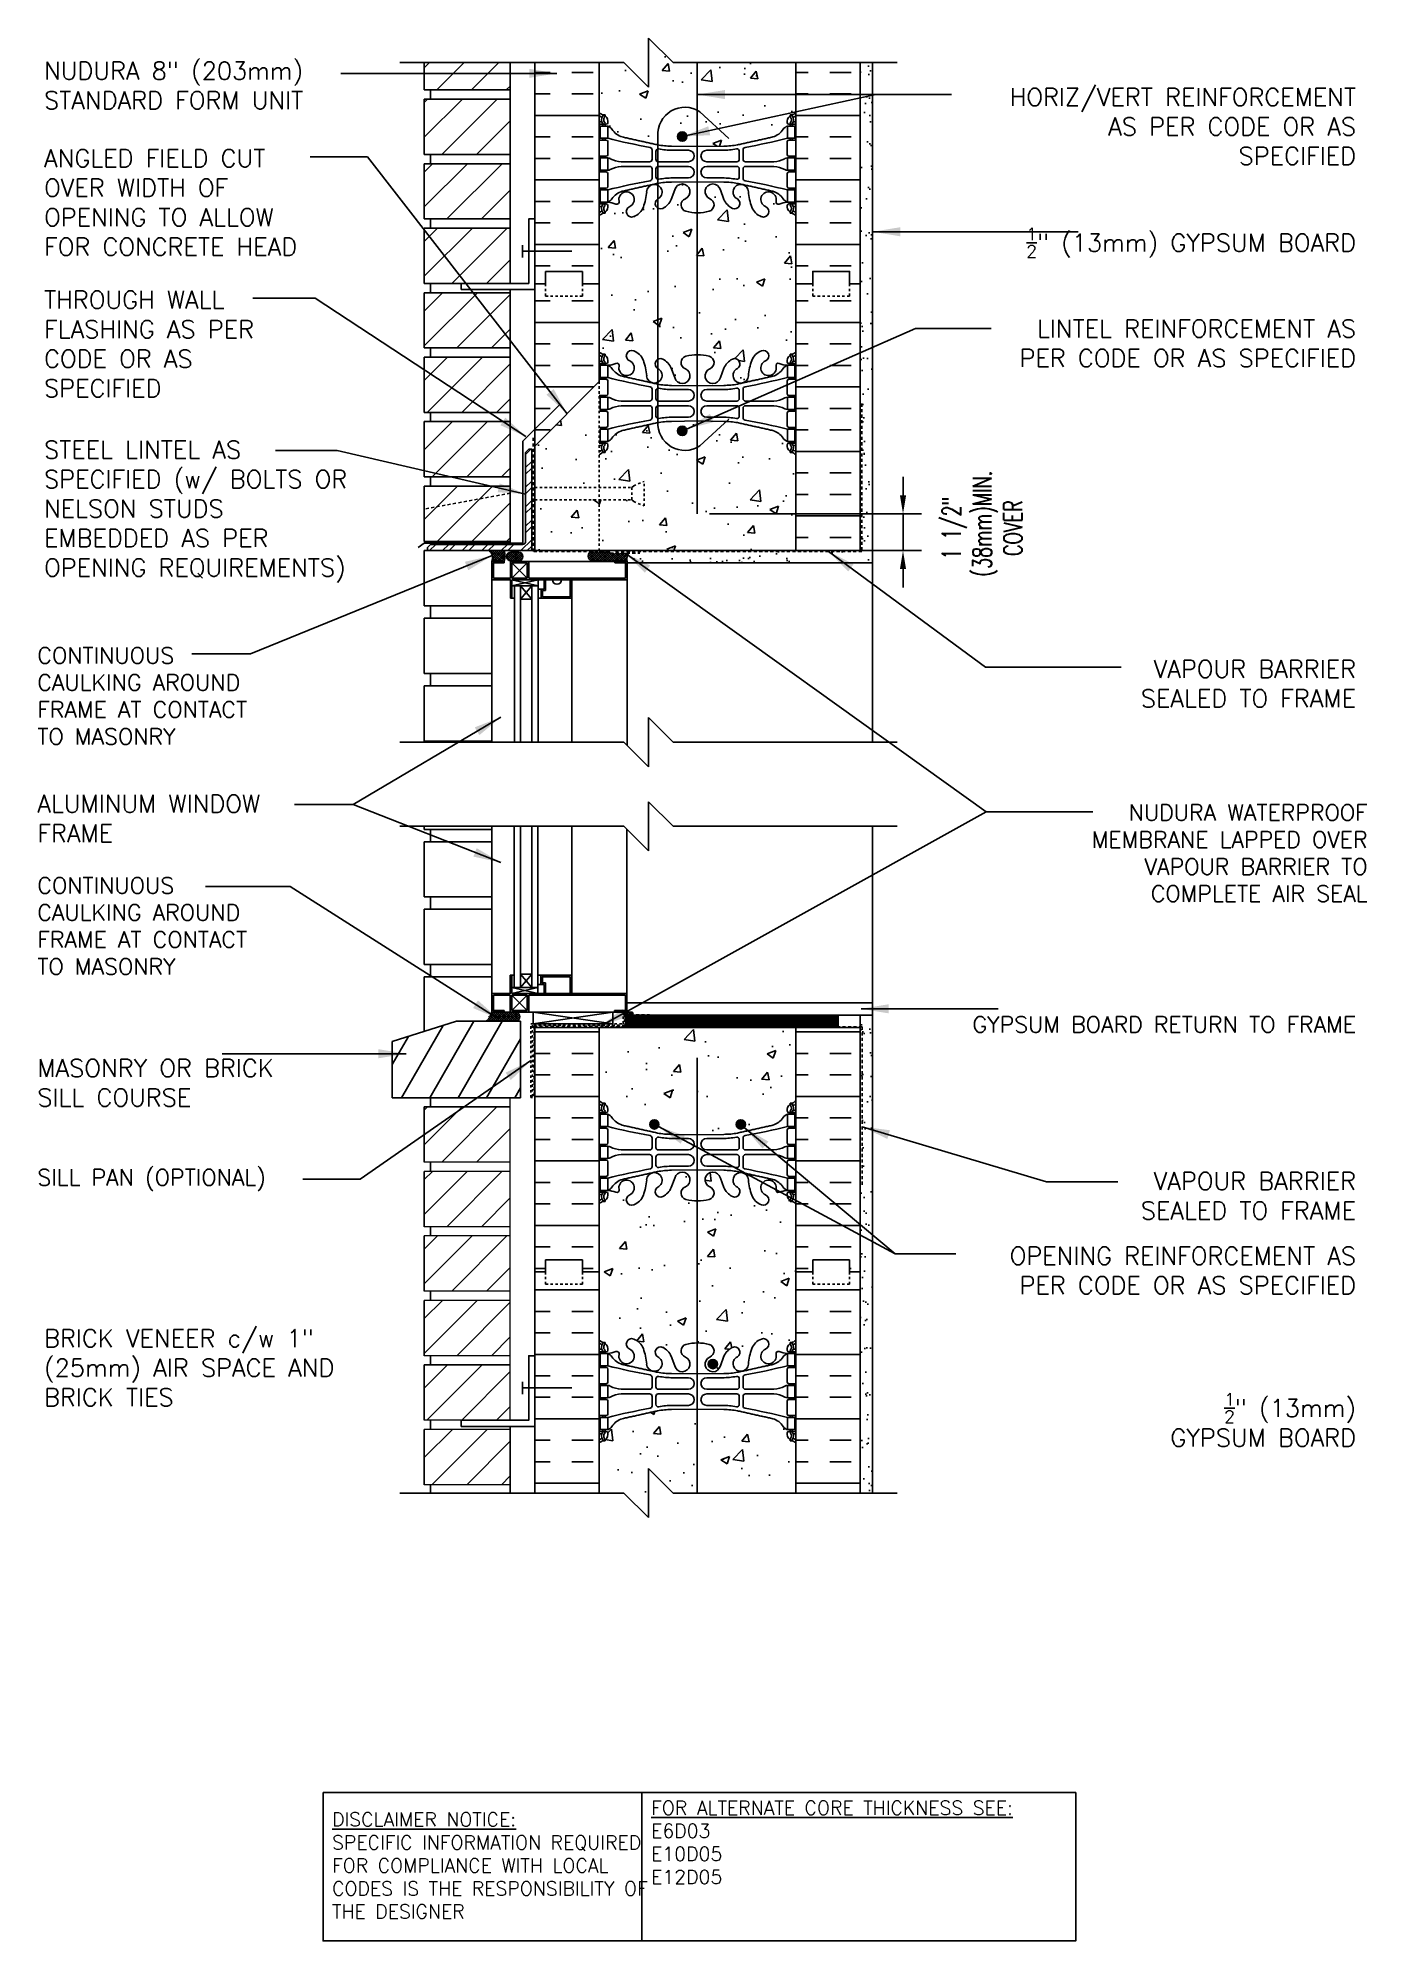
# Model space of a CAD drawing. Header units: inches. Extents: x 2869.3 to 2923.4, y 432.9 to 510.3.
import ezdxf

# ---------------------------------------------------------------- set-up
doc = ezdxf.new("R2010")
doc.units = ezdxf.units.IN
doc.header["$LTSCALE"] = 0.5
doc.header["$MEASUREMENT"] = 0
doc.linetypes.add('DASHED2', pattern=[0.375, 0.25, -0.125])
doc.linetypes.add('HIDDEN2', pattern=[0.1875, 0.125, -0.0625])
doc.layers.get('Defpoints').update_dxf_attribs({"linetype": 'CONTINUOUS'})
for name, color, linetype in [('HATCH', 12, 'CONTINUOUS'), ('Hidden2', 12, 'HIDDEN2'), ('LINE18', 9, 'CONTINUOUS'), ('line25', 2, 'CONTINUOUS'), ('LINE50', 5, 'CONTINUOUS'), ('LINE65', 3, 'CONTINUOUS'), ('LINE9', 9, 'CONTINUOUS'), ('TEXT', 4, 'CONTINUOUS'), ('Web_Edge', 9, 'CONTINUOUS')]:
    doc.layers.add(name, color=color, linetype=linetype)
doc.styles.add('DIM', font='romans.shx', dxfattribs={"width": 0.7})
doc.styles.get("Standard").update_dxf_attribs({"font": 'romans.shx'})
doc.dimstyles.new('ext_12', dxfattribs={"dimscale": 12, "dimtxt": 0.09375, "dimasz": 0.09375, "dimexe": 0.09375, "dimexo": 0.0625, "dimgap": 0.0625, "dimtad": 1, "dimdec": 1, "dimzin": 3, "dimdsep": 46, "dimlunit": 4, "dimtxsty": 'DIM', "dimcen": 0.09, "dimdle": 0.09375, "dimclrt": 4, "dimadec": 0, "dimazin": 0, "dimtfac": 1, "dimtdec": 1, "dimtmove": 2, "dimatfit": 3, "dimfxl": 1, "dimfrac": 2, "dimtolj": 1, "dimtzin": 0, "dimarcsym": 0})
doc.dimstyles.new('ext_8', dxfattribs={"dimscale": 8, "dimtxt": 0.09375, "dimasz": 0.09375, "dimexe": 0.09375, "dimexo": 0.0625, "dimgap": 0.0625, "dimtad": 1, "dimdec": 1, "dimzin": 3, "dimdsep": 46, "dimlunit": 4, "dimtxsty": 'DIM', "dimcen": 0.09, "dimdle": 0.09375, "dimclrt": 4, "dimadec": 0, "dimazin": 0, "dimtfac": 1, "dimtdec": 1, "dimtmove": 2, "dimatfit": 3, "dimfxl": 1, "dimfrac": 2, "dimtolj": 1, "dimtzin": 0, "dimarcsym": 0})
pattern_1 = [(37.5, (66.8911, 3.5397), (-0.03149668, 0.96341188), [0, -0.76, 0, -0.85, 0, -0.8125]), (7.5, (66.8911, 3.5397), (0.88488835, 1.41107303), [0, -0.41, 0, -0.685, 0, -0.2625]), (327.5, (66.2761, 3.5397), (1.55707093, 0.00282953), [0, -0.25, 0, -0.9, 0, -1.175]), (317.5, (66.2761, 3.5397), (1.5030633, 0.4388378), [0, -0.125, 0, -0.59, 0, -0.675])]
pattern_2 = [(50, (0, 0), (3.586301, -0.3137607), [0.375, -4.125]), (355, (0, 0), (-0.6937567, 3.7609607), [0.3, -3.3]), (100.45144, (0.299, -0.026), (2.8925442, 3.4472), [0.318701, -3.5057106]), (46.1842, (0, 1), (5.3362067, -0.8275964), [0.5625, -6.1875]), (96.63564, (0.4447, 0.931), (4.67331, 4.870593), [0.478052, -5.258569]), (351.18416, (0, 1), (4.67331, 4.870593), [0.45, -4.95]), (21, (0.5, 0.75), (2.9845353, -2.0130945), [0.375, -4.125]), (326, (0.5, 0.75), (1.2165767, 3.62575), [0.3, -3.3]), (71.45144, (0.7487, 0.5822), (4.201112, 1.6126558), [0.318701, -3.5057106]), (37.5, (0, 0), (0.0607993, 1.66446927), [0, -3.26, 0, -3.35, 0, -3.3125]), (7.5, (0, 0), (1.3153477, 1.9720586), [0, -1.91, 0, -3.185, 0, -1.2625]), (327.5, (-1.115, 0), (2.6691122, -0.11277436), [0, -1.25, 0, -3.9, 0, -5.175]), (317.5, (-1.615, 0), (2.9159308, 0.500525), [0, -1.625, 0, -2.59, 0, -3.675])]

msp = doc.modelspace()

# ---------------------------------------------------------------- texts
at = {"layer": 'TEXT', "color": 4, "insert": (2906.681, 510.233), "char_height": 1.125, "attachment_point": 1, "style": 'DIM'}
msp.add_mtext('\\A1;', dxfattribs=at)
at = {"layer": 'TEXT'}
for s, insert, char_height, width, attachment_point in [('NUDURA 8" (203mm) STANDARD FORM UNIT ', (2869.517, 508.395), 0.72, 16.55925, 4), ('\\A1;HORIZ/VERT REINFORCEMENT AS PER CODE OR AS SPECIFIED', (2922.93, 506.728), 0.72, 16.55925, 6), ('ANGLED FIELD CUT OVER WIDTH OF OPENING TO ALLOW FOR CONCRETE HEAD', (2869.517, 503.633), 0.72, 12.43891, 4), ('\\A1;{\\H0.7x;\\S1/2;}" (13mm) GYPSUM BOARD', (2922.93, 501.996), 0.72, 14.86021, 6), ('THROUGH WALL FLASHING AS PER CODE OR AS SPECIFIED', (2869.517, 497.875), 0.72, 10.53123, 4), ('\\A1;LINTEL REINFORCEMENT AS PER CODE OR AS SPECIFIED', (2922.93, 497.901), 0.72, 16.55925, 6), ('STEEL LINTEL AS SPECIFIED (w/ BOLTS OR NELSON STUDS EMBEDDED AS PER OPENING REQUIREMENTS)', (2869.517, 491.053), 0.72, 13.66637, 4), ('{\\H0.9167x;CONTINUOUS CAULKING AROUND FRAME AT CONTACT TO MASONRY}', (2869.243, 483.548), 0.72, 10.53123, 4), ('VAPOUR BARRIER SEALED TO FRAME', (2922.93, 484.047), 0.72, 10.53123, 6), ('ALUMINUM WINDOW\\PFRAME', (2869.243, 478.562), 0.72, 10.53123, 4), ('{\\H0.9167x;NUDURA WATERPROOF MEMBRANE LAPPED OVER VAPOUR BARRIER TO COMPLETE AIR SEAL }', (2923.401, 477.153), 0.72, 15.16348, 6), ('{\\H0.9167x;CONTINUOUS CAULKING AROUND FRAME AT CONTACT TO MASONRY}', (2869.243, 474.186), 0.72, 10.53123, 4), ('{\\H0.9167x;GYPSUM BOARD RETURN TO FRAME}', (2922.93, 470.178), 0.72, 15.16348, 6), ('MASONRY OR BRICK SILL COURSE', (2869.243, 467.804), 0.72, 10.53123, 4), ('{\\H0.9167x;SILL PAN (OPTIONAL)}', (2869.243, 463.843), 0.72, 10.53123, 4), ('VAPOUR BARRIER SEALED TO FRAME', (2922.93, 463.204), 0.72, 10.53123, 6), ('OPENING REINFORCEMENT AS PER CODE OR AS SPECIFIED', (2922.93, 460.161), 0.72, 16.39183, 6), ('BRICK VENEER c/w 1" (25mm) AIR SPACE AND BRICK TIES', (2869.517, 456.205), 0.72, 14.07459, 4), ('\\A1;{\\H0.7x;\\S1/2;}" (13mm) GYPSUM BOARD', (2922.93, 454.084), 0.72, 9.78074, 6), ('{\\LFOR ALTERNATE CORE THICKNESS SEE:\\P}E6D03\\PE10D05\\PE12D05', (2894.232, 436.887), 0.5625, 23.33295, 4), ('{\\LDISCLAIMER NOTICE:}\\PSPECIFIC INFORMATION REQUIRED FOR COMPLIANCE WITH LOCAL CODES IS THE RESPONSIBILITY OF THE DESIGNER', (2881.24, 435.947), 0.5625, 14.00235, 4)]:
    msp.add_mtext(s, dxfattribs=dict(at, insert=insert, char_height=char_height, width=width, attachment_point=attachment_point))

# ---------------------------------------------------------------- blocks, each defined once
blk = doc.blocks.new('*D5')
at = {"layer": 'Defpoints', "color": 0, "transparency": 16777216}
for p in [(2896.109, 490.964), (2904.485, 490.964), (2902.746, 489.464)]:
    blk.add_point(p, dxfattribs=at)
at = {"layer": 'TEXT', "color": 0, "lineweight": -2, "transparency": 16777216}
for p, q in [((2904.485, 491.714), (2904.485, 492.464)), ((2896.609, 490.964), (2905.235, 490.964)), ((2904.485, 489.464), (2904.485, 490.964)), ((2903.246, 489.464), (2905.235, 489.464)), ((2904.485, 488.714), (2904.485, 487.964))]:
    blk.add_line(p, q, dxfattribs=at)
at = {"layer": 'TEXT', "color": 0, "transparency": 16777216}
for points in [[(2904.36, 491.714), (2904.61, 491.714), (2904.485, 490.964)], [(2904.36, 488.714), (2904.61, 488.714), (2904.485, 489.464)]]:
    blk.add_solid(points, dxfattribs=at)
at = {"layer": 'TEXT', "color": 4, "transparency": 16777216, "insert": (2907.709, 490.383), "char_height": 0.75, "attachment_point": 5, "rotation": 90, "style": 'DIM'}
blk.add_mtext('\\A1;1 1/2" \\P (38mm)MIN. \\PCOVER', dxfattribs=at)

# ---------------------------------------------------------------- dimensions: what is measured, and where the dimension line sits
at = {"layer": 'TEXT'}
dim = msp.add_linear_dim(base=(2904.485, 490.964), p1=(2902.746, 489.464), p2=(2896.109, 490.964), angle=90, text='<> \\P (38mm)MIN. \\PCOVER', dimstyle='ext_8', dxfattribs=at)
dim.commit()
dim.dimension.update_dxf_attribs({"geometry": '*D5', "text_midpoint": (2907.709, 490.383), "dimtype": 160})

# ---------------------------------------------------------------- hatches: boundary and pattern name
at = {"layer": 'HATCH'}
h = msp.add_hatch(dxfattribs=at)
h.set_pattern_fill('AR-CONC', color=256, scale=0.5)
h.set_pattern_definition(pattern_2)
edge = h.paths.add_edge_path()
edge.add_line((2900.121, 470.058), (2892.121, 470.058))
edge.add_line((2892.121, 470.058), (2892.121, 467.071))
edge.add_arc((2892.467, 467.432), 0.5, 226.21089, 246.42182)
edge.add_line((2892.267, 466.973), (2892.357, 466.973))
edge.add_line((2892.357, 466.973), (2892.357, 466.932))
edge.add_arc((2892.217, 466.725), 0.25, 0, 55.9442, ccw=False)
edge.add_line((2892.467, 466.725), (2892.467, 466.657))
edge.add_arc((2892.404, 466.657), 0.0625, -90, 0, ccw=False)
edge.add_line((2892.404, 466.595), (2892.357, 466.595))
edge.add_line((2892.357, 466.595), (2892.357, 466.525))
edge.add_line((2892.357, 466.525), (2892.462, 466.525))
edge.add_arc((2892.339, 466.182), 0.364, 34.97751, 70.33874, ccw=False)
edge.add_arc((2893.262, 466.793), 0.743, 212.79192, 253.81071)
edge.add_spline(control_points=[(2893.055, 466.079), (2894.493, 465.759)], knot_values=[0, 0, 1, 1], degree=1, periodic=0)
edge.add_arc((2895.049, 468.69), 2.984, 259.25462, 270.09947)
edge.add_line((2895.054, 465.706), (2896.121, 465.691))
edge.add_line((2896.121, 465.691), (2897.187, 465.706))
edge.add_arc((2897.192, 468.69), 2.984, 269.90053, 280.74538)
edge.add_spline(control_points=[(2897.749, 465.759), (2899.186, 466.079)], knot_values=[0, 0, 1, 1], degree=1, periodic=0)
edge.add_arc((2898.979, 466.793), 0.743, 286.18929, 327.20808)
edge.add_arc((2899.902, 466.182), 0.364, 109.66126, 145.02249, ccw=False)
edge.add_line((2899.78, 466.525), (2899.885, 466.525))
edge.add_line((2899.885, 466.525), (2899.885, 466.595))
edge.add_line((2899.885, 466.595), (2899.837, 466.595))
edge.add_arc((2899.837, 466.657), 0.0625, 180, 270, ccw=False)
edge.add_line((2899.775, 466.657), (2899.775, 466.725))
edge.add_arc((2900.025, 466.725), 0.25, 124.0558, 180, ccw=False)
edge.add_line((2899.885, 466.932), (2899.885, 466.973))
edge.add_line((2899.885, 466.973), (2899.975, 466.973))
edge.add_arc((2899.775, 467.432), 0.5, 293.57818, 313.78911)
edge.add_line((2900.121, 467.071), (2900.121, 470.058))
h.paths.add_polyline_path([(2900.121, 462.878, 0.088416), (2899.975, 462.976), (2899.885, 462.976), (2899.885, 463.018, -0.249069), (2899.775, 463.225), (2899.775, 463.292, -0.414214), (2899.837, 463.355), (2899.885, 463.355), (2899.885, 463.425), (2899.78, 463.425, 0.085348), (2899.45, 463.349, -0.669601), (2899.318, 463.469, 2.087231), (2898.884, 463.245, -1), (2898.72, 462.836, -0.21345), (2898.328, 463.225, -0.069923), (2898.191, 463.869, 1.629604), (2897.72, 463.568, -1.059167), (2897.514, 463.186, -0.16372), (2897.192, 463.54), (2897.049, 463.927, 1.612474), (2896.618, 463.567, -0.734872), (2896.595, 463.056, -0.068475), (2896.121, 462.994, -0.068475), (2895.647, 463.056, -0.734872), (2895.623, 463.567, 1.612474), (2895.192, 463.927), (2895.049, 463.54, -0.16372), (2894.727, 463.186, -1.059167), (2894.521, 463.568, 1.629604), (2894.05, 463.869, -0.069923), (2893.913, 463.225, -0.21345), (2893.521, 462.836, -1), (2893.358, 463.245, 2.087231), (2892.924, 463.469, -0.669601), (2892.791, 463.349, 0.085348), (2892.462, 463.425), (2892.357, 463.425), (2892.357, 463.355), (2892.404, 463.355, -0.414214), (2892.467, 463.292), (2892.467, 463.225, -0.249069), (2892.357, 463.018), (2892.357, 462.976), (2892.267, 462.976, 0.088416), (2892.121, 462.878), (2892.121, 460.105), (2892.121, 457.332, 0.088416), (2892.267, 457.235), (2892.357, 457.235), (2892.357, 457.193, -0.249069), (2892.467, 456.986), (2892.467, 456.918, -0.414214), (2892.404, 456.856), (2892.357, 456.856), (2892.357, 456.786), (2892.462, 456.786, 0.085348), (2892.791, 456.861, -0.669601), (2892.924, 456.741, 2.087231), (2893.358, 456.966, -1), (2893.521, 457.374, -0.21345), (2893.913, 456.985, -0.069923), (2894.05, 456.341, 1.629604), (2894.521, 456.642, -1.059167), (2894.727, 457.024, -0.16372), (2895.049, 456.671), (2895.192, 456.284, 1.612474), (2895.623, 456.643, -0.734872), (2895.647, 457.154, -0.068475), (2896.121, 457.216, -0.068475), (2896.595, 457.154, -0.734872), (2896.618, 456.643, 1.612474), (2897.049, 456.284), (2897.192, 456.671, -0.16372), (2897.514, 457.024, -1.059167), (2897.72, 456.642, 1.629604), (2898.191, 456.341, -0.069923), (2898.328, 456.985, -0.21345), (2898.72, 457.374, -1), (2898.884, 456.966, 2.087231), (2899.318, 456.741, -0.669601), (2899.45, 456.861, 0.085348), (2899.78, 456.786), (2899.885, 456.786), (2899.885, 456.856), (2899.837, 456.856, -0.414214), (2899.775, 456.918), (2899.775, 456.986, -0.249069), (2899.885, 457.193), (2899.885, 457.235), (2899.975, 457.235, 0.088416), (2900.121, 457.332), (2900.121, 460.105)])
edge = h.paths.add_edge_path()
edge.add_line((2900.121, 509.327), (2895.121, 509.327))
edge.add_line((2895.121, 509.327), (2894.121, 510.327))
edge.add_line((2894.121, 510.327), (2894.121, 508.327))
edge.add_line((2894.121, 508.327), (2893.121, 509.327))
edge.add_line((2893.121, 509.327), (2892.121, 509.327))
edge.add_line((2892.121, 509.327), (2892.121, 507.293))
edge.add_arc((2892.467, 507.654), 0.5, 226.21089, 246.42182)
edge.add_line((2892.267, 507.196), (2892.357, 507.196))
edge.add_line((2892.357, 507.196), (2892.357, 507.154))
edge.add_arc((2892.217, 506.947), 0.25, 0, 55.9442, ccw=False)
edge.add_line((2892.467, 506.947), (2892.467, 506.879))
edge.add_arc((2892.404, 506.879), 0.0625, -90, 0, ccw=False)
edge.add_line((2892.404, 506.817), (2892.357, 506.817))
edge.add_line((2892.357, 506.817), (2892.357, 506.747))
edge.add_line((2892.357, 506.747), (2892.462, 506.747))
edge.add_arc((2892.339, 506.404), 0.364, 34.97751, 70.33874, ccw=False)
edge.add_arc((2893.262, 507.016), 0.743, 212.79192, 253.81071)
edge.add_spline(control_points=[(2893.055, 506.301), (2894.493, 505.981)], knot_values=[0, 0, 1, 1], degree=1, periodic=0)
edge.add_arc((2895.049, 508.913), 2.984, 259.25462, 270.09947)
edge.add_line((2895.054, 505.929), (2896.121, 505.913))
edge.add_line((2896.121, 505.913), (2897.187, 505.929))
edge.add_arc((2897.192, 508.913), 2.984, 269.90053, 280.74538)
edge.add_spline(control_points=[(2897.749, 505.981), (2899.186, 506.301)], knot_values=[0, 0, 1, 1], degree=1, periodic=0)
edge.add_arc((2898.979, 507.016), 0.743, 286.18929, 327.20808)
edge.add_arc((2899.902, 506.404), 0.364, 109.66126, 145.02249, ccw=False)
edge.add_line((2899.78, 506.747), (2899.885, 506.747))
edge.add_line((2899.885, 506.747), (2899.885, 506.817))
edge.add_line((2899.885, 506.817), (2899.837, 506.817))
edge.add_arc((2899.837, 506.879), 0.0625, 180, 270, ccw=False)
edge.add_line((2899.775, 506.879), (2899.775, 506.947))
edge.add_arc((2900.025, 506.947), 0.25, 124.0558, 180, ccw=False)
edge.add_line((2899.885, 507.154), (2899.885, 507.196))
edge.add_line((2899.885, 507.196), (2899.975, 507.196))
edge.add_arc((2899.775, 507.654), 0.5, 293.57818, 313.78911)
edge.add_line((2900.121, 507.293), (2900.121, 509.327))
h.paths.add_polyline_path([(2900.121, 500.327), (2900.121, 503.101, 0.088416), (2899.975, 503.198), (2899.885, 503.198), (2899.885, 503.24, -0.249069), (2899.775, 503.447), (2899.775, 503.514, -0.414214), (2899.837, 503.577), (2899.885, 503.577), (2899.885, 503.647), (2899.78, 503.647, 0.085348), (2899.45, 503.571, -0.669601), (2899.318, 503.692, 2.087231), (2898.884, 503.467, -1), (2898.72, 503.058, -0.21345), (2898.328, 503.448, -0.069923), (2898.191, 504.091, 1.702394), (2897.741, 503.779, -0.940793), (2897.538, 503.395, -0.173075), (2897.192, 503.762), (2897.049, 504.149, 1.612474), (2896.618, 503.789, -0.734872), (2896.595, 503.278, -0.068475), (2896.121, 503.216, -0.068475), (2895.647, 503.278, -0.734872), (2895.623, 503.789, 1.612474), (2895.192, 504.149), (2895.049, 503.762, -0.173075), (2894.703, 503.395, -0.940793), (2894.5, 503.779, 1.702394), (2894.05, 504.091, -0.069923), (2893.913, 503.448, -0.21345), (2893.521, 503.058, -1), (2893.358, 503.467, 2.087231), (2892.924, 503.692, -0.669601), (2892.791, 503.571, 0.085348), (2892.462, 503.647), (2892.357, 503.647), (2892.357, 503.577), (2892.404, 503.577, -0.414214), (2892.467, 503.514), (2892.467, 503.447, -0.249069), (2892.357, 503.24), (2892.357, 503.198), (2892.267, 503.198, 0.088416), (2892.121, 503.101), (2892.121, 500.327), (2892.121, 497.554, 0.088416), (2892.267, 497.457), (2892.357, 497.457), (2892.357, 497.415, -0.249069), (2892.467, 497.208), (2892.467, 497.141, -0.414214), (2892.404, 497.078), (2892.357, 497.078), (2892.357, 497.008), (2892.462, 497.008, 0.085348), (2892.791, 497.084, -0.669601), (2892.924, 496.963, 2.087231), (2893.358, 497.188, -1), (2893.521, 497.597, -0.21345), (2893.913, 497.207, -0.069923), (2894.05, 496.564, 1.702394), (2894.5, 496.876, -0.940793), (2894.703, 497.259, -0.173075), (2895.049, 496.893), (2895.192, 496.506, 1.612474), (2895.623, 496.865, -0.734872), (2895.647, 497.377, -0.068475), (2896.121, 497.439, -0.068475), (2896.595, 497.377, -0.734872), (2896.618, 496.865, 1.612474), (2897.049, 496.506), (2897.192, 496.893, -0.173075), (2897.538, 497.259, -0.940793), (2897.741, 496.876, 1.702394), (2898.191, 496.564, -0.069923), (2898.328, 497.207, -0.21345), (2898.72, 497.597, -1), (2898.884, 497.188, 2.087231), (2899.318, 496.963, -0.669601), (2899.45, 497.084, 0.085348), (2899.78, 497.008), (2899.885, 497.008), (2899.885, 497.078), (2899.837, 497.078, -0.414214), (2899.775, 497.141), (2899.775, 497.208, -0.249069), (2899.885, 497.415), (2899.885, 497.457), (2899.975, 497.457, 0.088416), (2900.121, 497.554)])
edge = h.paths.add_edge_path()
edge.add_arc((2899.775, 493.001), 0.5, 46.21089, 66.42182)
edge.add_line((2899.975, 493.459), (2899.885, 493.459))
edge.add_line((2899.885, 493.459), (2899.885, 493.501))
edge.add_arc((2900.025, 493.708), 0.25, 180, 235.9442, ccw=False)
edge.add_line((2899.775, 493.708), (2899.775, 493.776))
edge.add_arc((2899.837, 493.776), 0.0625, 90, 180, ccw=False)
edge.add_line((2899.837, 493.838), (2899.885, 493.838))
edge.add_line((2899.885, 493.838), (2899.885, 493.908))
edge.add_line((2899.885, 493.908), (2899.78, 493.908))
edge.add_arc((2899.902, 494.251), 0.364, 214.97751, 250.33874, ccw=False)
edge.add_arc((2898.979, 493.639), 0.743, 32.79192, 73.81071)
edge.add_spline(control_points=[(2899.186, 494.353), (2897.749, 494.674)], knot_values=[0, 0, 1, 1], degree=1, periodic=0)
edge.add_arc((2897.192, 491.742), 2.984, 79.25462, 90.09947)
edge.add_line((2897.187, 494.726), (2896.121, 494.742))
edge.add_line((2896.121, 494.742), (2895.054, 494.726))
edge.add_arc((2895.049, 491.742), 2.984, 89.90053, 100.74538)
edge.add_spline(control_points=[(2894.493, 494.674), (2893.055, 494.353)], knot_values=[0, 0, 1, 1], degree=1, periodic=0)
edge.add_arc((2893.262, 493.639), 0.743, 106.18929, 147.20808)
edge.add_arc((2892.339, 494.251), 0.364, 289.66126, 325.02249, ccw=False)
edge.add_line((2892.462, 493.908), (2892.357, 493.908))
edge.add_line((2892.357, 493.908), (2892.357, 493.838))
edge.add_line((2892.357, 493.838), (2892.404, 493.838))
edge.add_arc((2892.404, 493.776), 0.0625, 0, 90, ccw=False)
edge.add_line((2892.467, 493.776), (2892.467, 493.708))
edge.add_arc((2892.217, 493.708), 0.25, 304.0558, 360, ccw=False)
edge.add_line((2892.357, 493.501), (2892.357, 493.459))
edge.add_line((2892.357, 493.459), (2892.267, 493.459))
edge.add_arc((2892.467, 493.001), 0.5, 113.57818, 133.78911)
edge.add_line((2892.121, 493.362), (2892.121, 492.035))
edge.add_line((2892.121, 492.035), (2893.449, 492.035))
edge.add_line((2893.449, 492.035), (2893.522, 492.108))
edge.add_line((2893.522, 492.108), (2893.949, 492.285))
edge.add_line((2893.949, 492.285), (2893.949, 491.285))
edge.add_line((2893.949, 491.285), (2893.522, 491.462))
edge.add_line((2893.522, 491.462), (2893.449, 491.535))
edge.add_line((2893.449, 491.535), (2892.121, 491.535))
edge.add_line((2892.121, 491.535), (2892.121, 489.464))
edge.add_line((2892.121, 489.464), (2900.121, 489.464))
edge.add_line((2900.121, 489.464), (2900.121, 493.362))
h.paths.add_polyline_path([(2892.121, 493.362), (2892.121, 496.353), (2889.496, 493.723), (2889.496, 492.035), (2892.121, 492.035)])
h.paths.add_polyline_path([(2892.121, 491.535), (2889.496, 491.535), (2889.496, 489.464), (2892.121, 489.464)])
h = msp.add_hatch(dxfattribs=at)
h.set_pattern_fill('ANSI31', color=256, scale=8, style=0)
h.paths.add_polyline_path([(2888.496, 509.327), (2884.996, 509.327), (2884.996, 508.214), (2888.496, 508.214)])
h.paths.add_polyline_path([(2888.496, 491.804), (2888.496, 492.089), (2884.996, 492.089), (2884.996, 491.156)])
h.paths.add_polyline_path([(2888.496, 494.714), (2884.996, 494.714), (2884.996, 492.464), (2888.496, 492.464)])
h.paths.add_polyline_path([(2888.496, 491.804), (2884.996, 491.156), (2884.996, 489.839), (2888.496, 489.839)])
h.paths.add_polyline_path([(2888.496, 497.339), (2884.996, 497.339), (2884.996, 495.089), (2888.496, 495.089)])
h.paths.add_polyline_path([(2888.496, 499.964), (2884.996, 499.964), (2884.996, 497.714), (2888.496, 497.714)])
h.paths.add_polyline_path([(2888.496, 505.214), (2884.996, 505.214), (2884.996, 502.964), (2888.496, 502.964)])
h.paths.add_polyline_path([(2888.496, 507.839), (2884.996, 507.839), (2884.996, 505.589), (2888.496, 505.589)])
h.paths.add_polyline_path([(2888.496, 502.589), (2884.996, 502.589), (2884.996, 500.339), (2888.496, 500.339)])
h.paths.add_polyline_path([(2888.496, 466.821), (2884.996, 466.821), (2884.996, 464.571), (2888.496, 464.571)])
h.paths.add_polyline_path([(2888.496, 464.196), (2885.01, 464.196), (2884.996, 464.181), (2884.996, 461.946), (2888.496, 461.946)])
h.paths.add_polyline_path([(2888.496, 461.571), (2884.996, 461.571), (2884.996, 459.321), (2888.496, 459.321)])
h.paths.add_polyline_path([(2888.496, 458.946), (2884.996, 458.946), (2884.996, 456.696), (2888.496, 456.696)])
h.paths.add_polyline_path([(2888.496, 456.321), (2884.996, 456.321), (2884.996, 454.071), (2888.496, 454.071)])
h.paths.add_polyline_path([(2888.496, 453.696), (2884.996, 453.696), (2884.996, 451.446), (2888.496, 451.446)])
h = msp.add_hatch(dxfattribs=at)
h.set_pattern_fill('INSUL', color=256, scale=7, style=0)
h.set_pattern_definition([(0, (0, -2.0704), (0, 2.625), []), (0, (0, -1.1954), (0, 2.625), [0.875, -0.875]), (0, (0, -0.3204), (0, 2.625), [0.875, -0.875])])
h.paths.add_polyline_path([(2889.933, 500.327), (2889.933, 500.827), (2891.433, 500.827), (2891.433, 500.327), (2892.121, 500.327), (2892.121, 509.327), (2889.496, 509.327), (2889.496, 500.327)])
h.paths.add_polyline_path([(2902.746, 509.327), (2900.121, 509.327), (2900.121, 500.327), (2900.371, 500.327), (2900.808, 500.327), (2900.808, 500.827), (2902.308, 500.827), (2902.308, 500.327), (2902.746, 500.327)])
h = msp.add_hatch(dxfattribs=at)
h.set_pattern_fill('AR-SAND', color=256, scale=0.5, style=0)
h.set_pattern_definition(pattern_1)
h.paths.add_polyline_path([(2903.246, 509.327), (2902.746, 509.327), (2902.746, 506.308), (2903.246, 506.308)])
h.paths.add_polyline_path([(2903.246, 506.308), (2902.746, 506.308), (2902.746, 500.622), (2903.246, 500.622)])
h.paths.add_polyline_path([(2903.246, 500.622), (2902.746, 500.622), (2902.746, 500.327), (2902.746, 497.124), (2903.246, 497.396)])
h.paths.add_polyline_path([(2903.246, 497.396), (2902.746, 497.124), (2902.746, 491.098), (2902.746, 489.598), (2903.246, 489.598)])
h = msp.add_hatch(dxfattribs=at)
h.set_pattern_fill('INSUL', color=256, scale=7, style=0)
h.paths.add_polyline_path([(2892.121, 500.327), (2891.433, 500.327), (2891.433, 499.827), (2889.933, 499.827), (2889.933, 500.327), (2889.496, 500.327), (2889.496, 500.089), (2889.496, 493.723), (2892.121, 496.353)])
h.paths.add_polyline_path([(2902.746, 500.327), (2902.308, 500.327), (2902.308, 499.827), (2900.808, 499.827), (2900.808, 500.327), (2900.371, 500.327), (2900.121, 500.327), (2900.121, 489.464), (2902.746, 489.464)])
h = msp.add_hatch(dxfattribs=at)
h.set_pattern_fill('ANSI32', color=256, scale=1.5, style=0)
h.set_pattern_definition([(45, (2974.73014, 335.0301), (-0.3977476, 0.3977476), []), (45, (2974.9953, 335.0301), (-0.3977476, 0.3977476), [])])
h.paths.add_polyline_path([(2889.371, 489.464), (2889.371, 493.589), (2889.246, 493.589), (2889.121, 493.464), (2889.121, 489.839, -0.414214), (2888.996, 489.714), (2885.246, 489.714), (2885.121, 489.589), (2885.121, 489.464)])
h = msp.add_hatch(dxfattribs=at)
h.set_pattern_fill('ANSI37', color=256, scale=0.5)
h.set_pattern_definition([(45, (64.057907, 3.53969), (-0.0441941738, 0.0441941738), []), (135, (64.057907, 3.53969), (-0.0441941738, -0.0441941738), [])])
h.paths.add_polyline_path([(2888.848, 489.408), (2888.511, 489.408, 0.912387), (2888.513, 489.046), (2888.848, 489.046, 0.868026)])
h.paths.add_polyline_path([(2893.307, 489.368), (2892.564, 489.368, -0.414214), (2892.534, 489.398), (2892.534, 489.401, 0.414214), (2892.504, 489.431), (2891.759, 489.431, 0.594546), (2891.819, 489.026), (2892.75, 489.026), (2893.25, 489.026, -0.162291)])
h.paths.add_polyline_path([(2888.25, 489.464), (2887.635, 489.464, -0.310601), (2887.75, 489.026), (2888.25, 489.026, 0.132277)])
h = msp.add_hatch(dxfattribs=at)
h.set_pattern_fill('AR-SAND', color=256, scale=0.5, style=0)
h.set_pattern_definition([(37.5, (64.8911, 3.5397), (-0.03149668, 0.96341188), [0, -0.76, 0, -0.85, 0, -0.8125]), (7.5, (64.8911, 3.5397), (0.88488835, 1.41107303), [0, -0.41, 0, -0.685, 0, -0.2625]), (327.5, (64.2761, 3.5397), (1.55707093, 0.00282953), [0, -0.25, 0, -0.9, 0, -1.175]), (317.5, (64.2761, 3.5397), (1.5030633, 0.4388378), [0, -0.125, 0, -0.59, 0, -0.675])])
h.paths.add_polyline_path([(2894.86, 489.464), (2894.86, 489.339), (2893.309, 489.339, 0.222695), (2893.25, 489.089), (2893.25, 488.964), (2900.361, 488.964), (2899.757, 489.275), (2899.393, 489.464)])
h = msp.add_hatch(dxfattribs=at)
h.set_pattern_fill('AR-SAND', color=256, scale=0.5, style=0)
h.set_pattern_definition(pattern_1)
h.paths.add_polyline_path([(2901.393, 489.464), (2901.757, 489.275), (2902.361, 488.964), (2903.246, 488.964), (2903.246, 489.464)])
h = msp.add_hatch(dxfattribs=at)
h.set_pattern_fill('ANSI31', color=256, scale=8, angle=15, style=0)
h.set_pattern_definition([(60, (2780.3081, 317.4861), (-0.8660254, 0.5), [])])
h.paths.add_polyline_path([(2888.913, 470.308), (2886.301, 470.308), (2883.69, 469.483), (2883.69, 467.196), (2888.913, 467.196)])
h = msp.add_hatch(dxfattribs=at)
h.set_pattern_fill('ANSI37', color=256, scale=0.5)
h.set_pattern_definition([(45, (64.05791, 3.53969), (-0.0441941738, 0.0441941738), []), (135, (64.05791, 3.53969), (-0.0441941738, -0.0441941738), [])])
edge = h.paths.add_edge_path()
edge.add_line((2888.737, 470.683), (2887.746, 470.683))
edge.add_line((2887.746, 470.683), (2887.746, 470.714))
edge.add_arc((2887.095, 470.81), 0.658, 310.17859, 351.58435, ccw=False)
edge.add_line((2887.519, 470.308), (2888.737, 470.308))
edge.add_arc((2888.695, 470.495), 0.192, 282.69398, 437.30602)
h = msp.add_hatch(dxfattribs=at)
h.set_pattern_fill('ANSI37', color=256, scale=0.25)
h.set_pattern_definition([(45, (64.380382, 3.53969), (-0.0220970869, 0.0220970869), []), (135, (64.380382, 3.53969), (-0.0220970869, -0.0220970869), [])])
h.paths.add_polyline_path([(2893.441, 470.677), (2893.188, 470.677, 0.765833), (2893.157, 470.574), (2893.472, 470.574, 0.765833)])
h.paths.add_polyline_path([(2893.354, 470.621, -1), (2893.272, 470.621, -1)], flags=16)
h = msp.add_hatch(dxfattribs=at)
h.set_pattern_fill('AR-SAND', color=256, scale=0.5, style=0)
h.set_pattern_definition([(37.5, (66.8911, 7.1101), (-0.03149668, 0.96341188), [0, -0.76, 0, -0.85, 0, -0.8125]), (7.5, (66.8911, 7.1101), (0.88488835, 1.41107303), [0, -0.41, 0, -0.685, 0, -0.2625]), (327.5, (66.2761, 7.1101), (1.55707093, 0.00282953), [0, -0.25, 0, -0.9, 0, -1.175]), (317.5, (66.2761, 7.1101), (1.5030633, 0.4388378), [0, -0.125, 0, -0.59, 0, -0.675])])
h.paths.add_polyline_path([(2903.246, 468.132), (2902.746, 468.132), (2902.746, 453.817), (2902.746, 451.105), (2903.246, 451.105)])
h.paths.add_polyline_path([(2903.246, 470.552), (2902.746, 470.552), (2902.746, 470.317), (2902.746, 468.132), (2903.246, 468.132)])
h = msp.add_hatch(dxfattribs=at)
h.set_pattern_fill('INSUL', color=256, scale=7, style=0)
h.paths.add_polyline_path([(2892.121, 470.058), (2889.496, 470.058), (2889.496, 460.105), (2889.933, 460.105), (2889.933, 460.605), (2891.433, 460.605), (2891.433, 460.105), (2892.121, 460.105)])
h.paths.add_polyline_path([(2902.746, 470.058), (2901.246, 470.058), (2900.121, 470.058), (2900.121, 460.105), (2900.808, 460.105), (2900.808, 460.605), (2902.308, 460.605), (2902.308, 460.105), (2902.746, 460.105)])
h = msp.add_hatch(dxfattribs=at)
h.set_pattern_fill('INSUL', color=256, scale=7, style=0)
h.paths.add_polyline_path([(2892.121, 460.105), (2891.433, 460.105), (2891.433, 459.605), (2889.933, 459.605), (2889.933, 460.105), (2889.496, 460.105), (2889.496, 451.105), (2892.121, 451.105)])
h.paths.add_polyline_path([(2902.746, 460.105), (2902.308, 460.105), (2902.308, 459.605), (2900.808, 459.605), (2900.808, 460.105), (2900.121, 460.105), (2900.121, 451.105), (2902.746, 451.105)])
h = msp.add_hatch(dxfattribs=at)
h.set_pattern_fill('AR-CONC', color=256, scale=0.5)
h.set_pattern_definition(pattern_2)
edge = h.paths.add_edge_path()
edge.add_arc((2899.775, 452.779), 0.5, 46.21089, 66.42182)
edge.add_line((2899.975, 453.237), (2899.885, 453.237))
edge.add_line((2899.885, 453.237), (2899.885, 453.279))
edge.add_arc((2900.025, 453.486), 0.25, 180, 235.9442, ccw=False)
edge.add_line((2899.775, 453.486), (2899.775, 453.553))
edge.add_arc((2899.837, 453.553), 0.0625, 90, 180, ccw=False)
edge.add_line((2899.837, 453.616), (2899.885, 453.616))
edge.add_line((2899.885, 453.616), (2899.885, 453.686))
edge.add_line((2899.885, 453.686), (2899.78, 453.686))
edge.add_arc((2899.902, 454.028), 0.364, 214.97751, 250.33874, ccw=False)
edge.add_arc((2898.979, 453.417), 0.743, 32.79192, 73.81071)
edge.add_spline(control_points=[(2899.186, 454.131), (2897.749, 454.452)], knot_values=[0, 0, 1, 1], degree=1, periodic=0)
edge.add_arc((2897.192, 451.52), 2.984, 79.25462, 90.09947)
edge.add_line((2897.187, 454.504), (2896.121, 454.52))
edge.add_line((2896.121, 454.52), (2895.054, 454.504))
edge.add_arc((2895.049, 451.52), 2.984, 89.90053, 100.74538)
edge.add_spline(control_points=[(2894.493, 454.452), (2893.055, 454.131)], knot_values=[0, 0, 1, 1], degree=1, periodic=0)
edge.add_arc((2893.262, 453.417), 0.743, 106.18929, 147.20808)
edge.add_arc((2892.339, 454.028), 0.364, 289.66126, 325.02249, ccw=False)
edge.add_line((2892.462, 453.686), (2892.357, 453.686))
edge.add_line((2892.357, 453.686), (2892.357, 453.616))
edge.add_line((2892.357, 453.616), (2892.404, 453.616))
edge.add_arc((2892.404, 453.553), 0.0625, 0, 90, ccw=False)
edge.add_line((2892.467, 453.553), (2892.467, 453.486))
edge.add_arc((2892.217, 453.486), 0.25, 304.0558, 360, ccw=False)
edge.add_line((2892.357, 453.279), (2892.357, 453.237))
edge.add_line((2892.357, 453.237), (2892.267, 453.237))
edge.add_arc((2892.467, 452.779), 0.5, 113.57818, 133.78911)
edge.add_line((2892.121, 453.14), (2892.121, 451.105))
edge.add_line((2892.121, 451.105), (2893.121, 451.105))
edge.add_line((2893.121, 451.105), (2894.121, 450.105))
edge.add_line((2894.121, 450.105), (2894.121, 452.105))
edge.add_line((2894.121, 452.105), (2895.121, 451.105))
edge.add_line((2895.121, 451.105), (2900.121, 451.105))
edge.add_line((2900.121, 451.105), (2900.121, 453.14))
at = {"layer": 'LINE65'}
for points in [[(2895.684, 506.317, 1), (2895.309, 506.317, 1)], [(2895.684, 494.337, 1), (2895.309, 494.337, 1)], [(2894.55, 466.111, 1), (2894.175, 466.111, 1)], [(2898.067, 466.111, 1), (2897.692, 466.111, 1)], [(2896.932, 456.356, 1), (2896.557, 456.356, 1)]]:
    msp.add_hatch(color=256, dxfattribs=at).paths.add_polyline_path(points)

# ---------------------------------------------------------------- linework, layer by layer
at = {"layer": 'HATCH', "linetype": 'HIDDEN2'}
msp.add_line((2892.121, 496.353), (2892.121, 489.464), dxfattribs=at)
at = {"layer": 'HATCH', "color": 6, "linetype": 'DASHED2'}
for p, q in [((2889.433, 489.431), (2889.433, 494.107)), ((2892.504, 489.431), (2889.433, 489.431)), ((2892.534, 489.398), (2892.534, 489.401)), ((2892.564, 489.368), (2893.774, 489.368)), ((2893.167, 470.104), (2893.167, 470.574)), ((2893.167, 470.574), (2894.167, 470.574)), ((2889.464, 470.104), (2893.167, 470.104)), ((2889.464, 470.104), (2889.464, 467.209)), ((2902.821, 470.082), (2892.183, 470.082)), ((2902.821, 470.082), (2902.821, 463.638))]:
    msp.add_line(p, q, dxfattribs=at)
at = {"layer": 'HATCH'}
for p, q in [((2888.511, 489.408), (2888.848, 489.408)), ((2888.848, 489.046), (2888.513, 489.046)), ((2888.246, 470.683), (2888.496, 470.683)), ((2889.429, 470.683), (2892.668, 470.207)), ((2892.668, 470.683), (2889.429, 470.207)), ((2901.847, 470.527), (2893.183, 470.527)), ((2901.847, 470.495), (2893.183, 470.495)), ((2901.847, 470.464), (2893.183, 470.464)), ((2901.847, 470.433), (2893.183, 470.433)), ((2901.847, 470.402), (2893.183, 470.402)), ((2901.847, 470.37), (2893.183, 470.37)), ((2901.847, 470.339), (2893.183, 470.339)), ((2893.183, 470.308), (2901.847, 470.308)), ((2901.847, 470.277), (2893.183, 470.277)), ((2901.847, 470.245), (2893.183, 470.245)), ((2901.847, 470.214), (2893.183, 470.214)), ((2901.847, 470.183), (2893.183, 470.183)), ((2901.847, 470.152), (2893.183, 470.152)), ((2901.847, 470.12), (2893.183, 470.12)), ((2901.847, 470.089), (2893.183, 470.089)), ((2884.996, 464.181), (2885.01, 464.196))]:
    msp.add_line(p, q, dxfattribs=at)
at = {"layer": 'HATCH', "color": 6, "linetype": 'DASHED2'}
msp.add_lwpolyline([(2902.808, 495.449), (2902.808, 489.431), (2892.772, 489.431)], dxfattribs=at)
at = {"layer": 'HATCH'}
for centre, radius, start, end in [((2887.374, 489.161), 0.399, 340.22867, 49.24807), ((2887.438, 489.245), 0.841, 344.92962, 15.07038), ((2888.529, 489.227), 0.182, 95.07684, 264.92316), ((2888.822, 489.227), 0.183, 278.08236, 81.91764), ((2891.899, 489.245), 0.233, 110.06284, 249.93716), ((2893.792, 489.111), 0.549, 140.05086, 188.9397), ((2887.095, 470.81), 0.658, 310.17859, 351.58269), ((2888.695, 470.495), 0.192, 282.69398, 77.30602)]:
    msp.add_arc(centre, radius, start, end, dxfattribs=at)
at = {"layer": 'HATCH', "color": 6, "linetype": 'DASHED2'}
for centre, start, end in [((2892.504, 489.401), 0, 90), ((2892.564, 489.398), 180, 270)]:
    msp.add_arc(centre, 0.03, start, end, dxfattribs=at)
at = {"layer": 'Hidden2'}
msp.add_lwpolyline([(2889.399, 467.207), (2889.337, 467.207), (2889.337, 470.207), (2893.087, 470.207), (2893.087, 470.582), (2893.149, 470.582), (2893.149, 470.145), (2889.399, 470.145), (2889.399, 467.207)], dxfattribs=at)
at = {"layer": 'LINE18', "linetype": 'HIDDEN2'}
for p, q in [((2889.496, 492.035), (2893.449, 492.035)), ((2893.449, 492.035), (2893.522, 492.108)), ((2893.449, 491.535), (2893.449, 492.035)), ((2893.522, 492.108), (2893.949, 492.285)), ((2893.949, 491.285), (2893.949, 492.285)), ((2889.496, 491.535), (2893.449, 491.535)), ((2893.449, 491.535), (2893.522, 491.462)), ((2893.522, 491.462), (2893.949, 491.285))]:
    msp.add_line(p, q, dxfattribs=at)
at = {"layer": 'LINE18'}
for p, q in [((2893.949, 492.285), (2893.949, 492.285)), ((2893.949, 491.285), (2893.949, 491.285)), ((2888.25, 488.964), (2888.25, 489.026)), ((2892.125, 489.464), (2894.86, 489.464)), ((2892.75, 488.964), (2892.75, 489.026)), ((2903.246, 488.964), (2893.25, 488.964)), ((2889.409, 488.339), (2891.391, 488.339)), ((2889.404, 471.37), (2891.387, 471.37)), ((2888.246, 470.745), (2888.246, 470.683)), ((2892.746, 470.745), (2892.746, 470.683))]:
    msp.add_line(p, q, dxfattribs=at)
at = {"layer": 'LINE18', "color": 2, "lineweight": 0}
for p, q in [((2888.496, 464.571), (2888.496, 467.196)), ((2888.496, 466.821), (2884.996, 466.821)), ((2885.246, 466.821), (2888.496, 466.821)), ((2888.496, 464.571), (2884.996, 464.571)), ((2888.496, 464.196), (2884.996, 464.196)), ((2888.496, 461.946), (2888.496, 464.571)), ((2888.496, 461.946), (2884.996, 461.946)), ((2888.496, 454.071), (2888.496, 461.946)), ((2888.496, 461.571), (2884.996, 461.571)), ((2888.496, 459.321), (2884.996, 459.321)), ((2888.496, 458.946), (2884.996, 458.946)), ((2888.496, 456.696), (2884.996, 456.696)), ((2888.496, 456.321), (2884.996, 456.321)), ((2885.246, 456.321), (2888.496, 456.321)), ((2888.496, 454.071), (2884.996, 454.071)), ((2888.496, 453.696), (2884.996, 453.696)), ((2888.496, 451.446), (2884.996, 451.446))]:
    msp.add_line(p, q, dxfattribs=at)
at = {"layer": 'LINE18', "flags": 128}
for points in [[(2888.25, 489.026), (2887.75, 489.026), (2887.75, 488.276), (2888.5, 488.276), (2888.5, 487.526)], [(2888.25, 488.964), (2887.812, 488.964), (2887.812, 488.339)], [(2888.5, 489.026), (2892.788, 489.026)], [(2888.5, 489.026), (2888.5, 488.339)], [(2888.5, 489.026), (2888.563, 489.026)], [(2888.723, 489.026), (2888.563, 489.026)], [(2888.563, 488.339), (2888.563, 488.964)], [(2888.723, 488.964), (2888.563, 488.964)], [(2888.723, 488.964), (2888.723, 489.026)], [(2888.723, 488.964), (2889.027, 488.964)], [(2889.027, 489.026), (2889.187, 489.026)], [(2889.027, 488.964), (2889.027, 489.026)], [(2889.027, 488.964), (2889.187, 488.964)], [(2889.25, 489.026), (2889.187, 489.026)], [(2889.187, 488.339), (2889.187, 488.964)], [(2889.25, 488.339), (2889.25, 489.026)], [(2892.75, 489.026), (2893.25, 489.026), (2893.25, 488.276)], [(2892.75, 488.964), (2893.188, 488.964), (2893.188, 488.339)], [(2888.5, 488.339), (2887.812, 488.339)], [(2888.723, 488.339), (2888.563, 488.339)], [(2888.563, 487.526), (2888.563, 488.276)], [(2888.723, 488.276), (2888.563, 488.276)], [(2888.563, 487.526), (2888.563, 488.026), (2888.662, 488.026), (2888.662, 487.526), (2888.563, 487.526)], [(2888.662, 488.026), (2888.662, 481.671)], [(2888.662, 488.026), (2888.912, 488.026)], [(2888.723, 488.339), (2889.027, 488.339)], [(2888.723, 488.276), (2888.723, 488.339)], [(2888.723, 488.276), (2889.027, 488.276)], [(2888.912, 488.026), (2888.912, 487.488), (2889.375, 487.488), (2889.375, 488.026), (2888.912, 488.026)], [(2889.027, 488.276), (2889.027, 488.339)], [(2889.027, 488.339), (2889.187, 488.339)], [(2893.25, 488.276), (2889.027, 488.276)], [(2893.188, 488.339), (2889.25, 488.339)], [(2889.375, 488.026), (2889.625, 488.026)], [(2889.625, 488.026), (2889.625, 488.276)], [(2889.625, 488.026), (2889.625, 481.671)], [(2891, 488.276), (2891, 487.526), (2889.75, 487.526), (2889.75, 487.901), (2889.875, 487.901)], [(2890.938, 488.276), (2890.938, 487.589), (2889.812, 487.589), (2889.812, 487.839), (2889.937, 487.839)], [(2889.875, 488.276), (2889.875, 487.901)], [(2889.937, 487.839), (2889.937, 488.276)], [(2888.5, 487.526), (2888.563, 487.526)], [(2889.75, 487.901), (2889.625, 487.901)], [(2889.75, 487.526), (2889.625, 487.526)], [(2888.658, 471.683), (2888.658, 478.234)], [(2889.621, 471.683), (2889.621, 478.234)], [(2888.246, 470.683), (2887.746, 470.683), (2887.746, 471.433), (2888.496, 471.433), (2888.496, 472.183)], [(2888.496, 472.183), (2888.558, 472.183)], [(2888.558, 472.183), (2888.558, 471.683), (2888.658, 471.683), (2888.658, 472.183), (2888.558, 472.183)], [(2888.558, 472.183), (2888.558, 471.433)], [(2888.658, 471.683), (2888.908, 471.683)], [(2888.908, 471.683), (2888.908, 472.221), (2889.371, 472.221), (2889.371, 471.683), (2888.908, 471.683)], [(2889.371, 471.683), (2889.621, 471.683)], [(2889.746, 472.183), (2889.621, 472.183)], [(2889.746, 471.808), (2889.621, 471.808)], [(2889.621, 471.683), (2889.621, 471.433)], [(2890.996, 471.433), (2890.996, 472.183), (2889.746, 472.183), (2889.746, 471.808), (2889.871, 471.808)], [(2890.933, 471.433), (2890.933, 472.121), (2889.808, 472.12), (2889.808, 471.87), (2889.933, 471.87)], [(2889.871, 471.433), (2889.871, 471.808)], [(2889.933, 471.87), (2889.933, 471.433)], [(2888.496, 471.37), (2887.808, 471.37)], [(2888.246, 470.745), (2887.808, 470.745), (2887.808, 471.37)], [(2888.496, 470.683), (2888.496, 471.37)], [(2888.718, 471.433), (2888.558, 471.433)], [(2888.558, 471.37), (2888.558, 470.745)], [(2888.718, 471.37), (2888.558, 471.37)], [(2888.718, 471.433), (2889.023, 471.433)], [(2888.718, 471.433), (2888.718, 471.37)], [(2888.718, 471.37), (2889.023, 471.37)], [(2893.246, 471.433), (2889.023, 471.433)], [(2889.023, 471.433), (2889.023, 471.37)], [(2889.023, 471.37), (2889.183, 471.37)], [(2889.183, 471.37), (2889.183, 470.745)], [(2893.183, 471.37), (2889.245, 471.37)], [(2889.245, 471.37), (2889.245, 470.683)], [(2892.746, 470.683), (2893.246, 470.683), (2893.246, 471.433)], [(2892.746, 470.745), (2893.183, 470.745), (2893.183, 471.37)], [(2888.496, 470.683), (2892.746, 470.683)], [(2888.496, 470.683), (2888.558, 470.683)], [(2888.718, 470.745), (2888.558, 470.745)], [(2888.718, 470.683), (2888.558, 470.683)], [(2888.718, 470.745), (2889.023, 470.745)], [(2888.718, 470.745), (2888.718, 470.683)], [(2889.023, 470.745), (2889.183, 470.745)], [(2889.023, 470.745), (2889.023, 470.683)], [(2889.023, 470.683), (2889.183, 470.683)], [(2889.245, 470.683), (2889.183, 470.683)]]:
    msp.add_lwpolyline(points, dxfattribs=at)
at = {"layer": 'LINE18'}
msp.add_arc((2890.4, 488.276), 0.183, 180, 0, dxfattribs=at)
at = {"layer": 'line25'}
for p, q in [((2884.996, 508.214), (2884.996, 509.327)), ((2888.496, 500.339), (2888.496, 509.327)), ((2892.121, 509.327), (2892.121, 500.327)), ((2900.121, 500.327), (2900.121, 509.327)), ((2884.996, 508.214), (2888.496, 508.214)), ((2885.246, 507.839), (2885.246, 508.214)), ((2884.996, 507.839), (2888.496, 507.839)), ((2884.996, 505.589), (2884.996, 507.839)), ((2884.996, 505.589), (2888.496, 505.589)), ((2884.996, 505.214), (2888.496, 505.214)), ((2884.996, 502.964), (2884.996, 505.214)), ((2885.246, 505.214), (2885.246, 505.589)), ((2884.996, 502.964), (2888.496, 502.964)), ((2885.246, 502.589), (2885.246, 502.964)), ((2884.996, 502.589), (2888.496, 502.589)), ((2884.996, 500.339), (2884.996, 502.589)), ((2884.996, 500.339), (2888.496, 500.339)), ((2884.996, 499.964), (2888.496, 499.964)), ((2884.996, 497.714), (2884.996, 499.964)), ((2885.246, 499.964), (2885.246, 500.339)), ((2888.496, 499.964), (2888.496, 500.089)), ((2888.496, 489.764), (2888.496, 499.964)), ((2892.121, 500.327), (2892.121, 496.353)), ((2900.121, 489.464), (2900.121, 500.327)), ((2884.996, 497.714), (2888.496, 497.714)), ((2884.996, 497.339), (2888.496, 497.339)), ((2884.996, 495.089), (2884.996, 497.339)), ((2885.246, 497.339), (2885.246, 497.714)), ((2889.496, 493.723), (2892.121, 496.353)), ((2884.996, 495.089), (2888.496, 495.089)), ((2885.246, 494.714), (2885.246, 495.089)), ((2884.996, 494.714), (2888.496, 494.714)), ((2884.996, 492.464), (2884.996, 494.714)), ((2884.996, 492.464), (2888.496, 492.464)), ((2884.996, 489.839), (2884.996, 492.089)), ((2884.996, 492.089), (2888.496, 492.089)), ((2885.246, 492.089), (2885.246, 492.464)), ((2884.996, 489.839), (2888.496, 489.839)), ((2885.246, 489.764), (2885.246, 489.839)), ((2892.125, 489.464), (2889.496, 489.464)), ((2900.121, 489.464), (2892.121, 489.464)), ((2886.301, 470.308), (2883.69, 469.483)), ((2886.301, 470.308), (2888.913, 470.308)), ((2888.913, 467.196), (2888.913, 470.308)), ((2883.69, 469.483), (2883.69, 467.196)), ((2902.746, 470.058), (2889.496, 470.058)), ((2892.121, 470.058), (2892.121, 460.105)), ((2900.121, 460.105), (2900.121, 470.058)), ((2883.69, 467.196), (2888.913, 467.196)), ((2885.246, 466.821), (2885.246, 467.196)), ((2884.996, 466.821), (2888.496, 466.821)), ((2884.996, 464.571), (2884.996, 466.821)), ((2884.996, 461.946), (2884.996, 464.196)), ((2885.246, 464.196), (2885.246, 464.571)), ((2885.246, 461.571), (2885.246, 461.946)), ((2884.996, 459.321), (2884.996, 461.571)), ((2892.121, 460.105), (2892.121, 451.105)), ((2900.121, 460.105), (2900.121, 451.105)), ((2885.246, 458.946), (2885.246, 459.321)), ((2884.996, 456.696), (2884.996, 458.946)), ((2884.996, 456.321), (2888.496, 456.321)), ((2884.996, 454.071), (2884.996, 456.321)), ((2885.246, 456.321), (2885.246, 456.696)), ((2885.246, 453.696), (2885.246, 454.071)), ((2884.996, 451.446), (2884.996, 453.696)), ((2888.496, 453.821), (2888.496, 453.696)), ((2888.496, 453.696), (2888.496, 451.105)), ((2885.246, 451.105), (2885.246, 451.446))]:
    msp.add_line(p, q, dxfattribs=at)
at = {"layer": 'line25', "color": 12}
for p, q in [((2884.996, 487.214), (2884.996, 489.464)), ((2884.996, 489.464), (2885.121, 489.464)), ((2903.246, 488.964), (2903.246, 481.671)), ((2884.996, 487.214), (2887.746, 487.214)), ((2885.246, 486.714), (2885.246, 487.214)), ((2884.996, 484.464), (2884.996, 486.714)), ((2884.996, 486.714), (2887.746, 486.714)), ((2884.996, 484.464), (2887.746, 484.464)), ((2885.246, 483.964), (2885.246, 484.464)), ((2884.996, 481.714), (2884.996, 483.964)), ((2884.996, 483.964), (2887.746, 483.964)), ((2884.996, 481.714), (2887.746, 481.714)), ((2885.246, 481.671), (2885.246, 481.714)), ((2884.996, 478.118), (2884.996, 478.243)), ((2884.996, 478.118), (2887.746, 478.118)), ((2885.246, 477.618), (2885.246, 478.118)), ((2885.246, 477.618), (2885.246, 478.118)), ((2903.246, 470.817), (2903.246, 478.243)), ((2884.996, 475.368), (2884.996, 477.618)), ((2884.996, 477.618), (2887.746, 477.618)), ((2884.996, 475.368), (2887.746, 475.368)), ((2884.996, 472.618), (2884.996, 474.868)), ((2884.996, 474.868), (2887.746, 474.868)), ((2885.246, 474.868), (2885.246, 475.368)), ((2885.246, 474.868), (2885.246, 475.368)), ((2884.996, 472.618), (2887.746, 472.618)), ((2885.246, 472.118), (2885.246, 472.618)), ((2885.246, 472.118), (2885.246, 472.618)), ((2884.996, 469.895), (2884.996, 472.118)), ((2884.996, 472.118), (2887.746, 472.118))]:
    msp.add_line(p, q, dxfattribs=at)
at = {"layer": 'line25'}
msp.add_lwpolyline([(2889.496, 489.598), (2889.496, 491.098)], dxfattribs=at)
at = {"layer": 'line25', "color": 12, "flags": 128}
for points in [[(2888.563, 488.964), (2889.187, 488.339)], [(2888.563, 488.339), (2889.187, 488.964)], [(2887.75, 488.339), (2887.75, 481.671)], [(2888.563, 488.026), (2889.625, 488.276)], [(2888.563, 488.276), (2889.625, 488.026)], [(2888.912, 488.026), (2888.912, 481.671)], [(2888.912, 487.488), (2889.375, 488.026)], [(2888.912, 488.026), (2889.375, 487.488)], [(2889.375, 488.026), (2889.375, 481.671)], [(2893.25, 488.276), (2893.25, 481.542)], [(2891, 487.526), (2891, 481.671)], [(2887.746, 471.442), (2887.746, 478.243)], [(2888.908, 471.683), (2888.908, 478.234)], [(2889.371, 471.683), (2889.371, 478.234)], [(2890.996, 472.183), (2890.996, 478.234)], [(2893.246, 471.433), (2893.246, 478.109)], [(2888.558, 471.683), (2889.621, 471.433)], [(2888.558, 471.433), (2889.621, 471.683)], [(2888.908, 472.221), (2889.371, 471.683)], [(2888.908, 471.683), (2889.371, 472.221)], [(2888.558, 470.745), (2889.183, 471.37)], [(2888.558, 471.37), (2889.183, 470.745)]]:
    msp.add_lwpolyline(points, dxfattribs=at)
at = {"layer": 'LINE50'}
for p, q in [((2889.496, 500.327), (2889.496, 509.327)), ((2902.746, 500.327), (2902.746, 509.327)), ((2891.433, 500.827), (2889.933, 500.827)), ((2889.933, 500.827), (2889.933, 500.327)), ((2889.933, 500.327), (2889.933, 500.827)), ((2889.933, 500.827), (2891.433, 500.827)), ((2891.433, 500.327), (2891.433, 500.827)), ((2891.433, 500.827), (2891.433, 500.327)), ((2900.808, 500.327), (2900.808, 500.827)), ((2900.808, 500.827), (2902.308, 500.827)), ((2902.308, 500.827), (2902.308, 500.327)), ((2889.933, 500.327), (2889.496, 500.327)), ((2889.496, 489.464), (2889.496, 500.327)), ((2889.496, 500.327), (2889.933, 500.327)), ((2892.121, 500.327), (2891.433, 500.327)), ((2891.433, 500.327), (2892.121, 500.327)), ((2900.121, 500.327), (2900.371, 500.327)), ((2900.371, 500.327), (2900.808, 500.327)), ((2889.496, 460.105), (2889.496, 470.058)), ((2902.746, 460.105), (2902.746, 470.058)), ((2889.933, 460.105), (2889.496, 460.105)), ((2889.496, 460.105), (2889.933, 460.105)), ((2889.496, 460.105), (2889.496, 451.105)), ((2891.433, 460.605), (2889.933, 460.605)), ((2889.933, 460.605), (2889.933, 460.105)), ((2889.933, 460.105), (2889.933, 460.605)), ((2889.933, 460.605), (2891.433, 460.605)), ((2891.433, 460.105), (2891.433, 460.605)), ((2891.433, 460.605), (2891.433, 460.105)), ((2892.121, 460.105), (2891.433, 460.105)), ((2891.433, 460.105), (2892.121, 460.105)), ((2900.121, 460.105), (2900.808, 460.105)), ((2900.808, 460.105), (2900.121, 460.105)), ((2900.808, 460.105), (2900.808, 460.605)), ((2900.808, 460.605), (2902.308, 460.605)), ((2902.308, 460.605), (2900.808, 460.605)), ((2900.808, 460.605), (2900.808, 460.105)), ((2902.308, 460.605), (2902.308, 460.105)), ((2902.308, 460.105), (2902.308, 460.605)), ((2902.308, 460.105), (2902.746, 460.105)), ((2902.746, 460.105), (2902.308, 460.105)), ((2902.746, 460.105), (2902.746, 451.105))]:
    msp.add_line(p, q, dxfattribs=at)
msp.add_lwpolyline([(2900.121, 489.464), (2902.746, 489.464), (2902.746, 500.327), (2902.308, 500.327), (2902.308, 500.827), (2900.808, 500.827), (2900.808, 500.327), (2900.371, 500.327), (2900.121, 500.327)], dxfattribs=at)
at = {"layer": 'LINE65'}
for p, q in [((2896.109, 509.327), (2896.109, 490.964)), ((2896.109, 468.817), (2896.109, 451.105))]:
    msp.add_line(p, q, dxfattribs=at)
msp.add_lwpolyline([(2897.388, 494.812), (2896.208, 493.727, -0.623194), (2894.509, 494.717), (2894.509, 506.338, -0.623194), (2896.208, 507.328), (2897.388, 506.243)], format="xyb", dxfattribs=at)
for centre in [(2895.497, 506.317), (2895.497, 494.337), (2894.362, 466.111), (2897.879, 466.111), (2896.744, 456.356)]:
    msp.add_circle(centre, 0.188, dxfattribs=at)
at = {"layer": 'LINE9'}
for p, q in [((2894.121, 508.327), (2894.121, 510.327)), ((2894.121, 510.327), (2895.121, 509.327)), ((2883.996, 509.327), (2893.121, 509.327)), ((2894.121, 508.327), (2893.121, 509.327)), ((2895.121, 509.327), (2904.246, 509.327)), ((2903.246, 509.327), (2903.246, 488.964)), ((2902.746, 489.464), (2903.246, 489.464)), ((2894.121, 480.671), (2894.121, 482.671)), ((2894.121, 482.671), (2895.121, 481.671)), ((2883.996, 481.671), (2893.121, 481.671)), ((2894.121, 480.671), (2893.121, 481.671)), ((2895.121, 481.671), (2904.246, 481.671)), ((2894.121, 477.243), (2894.121, 479.243)), ((2894.121, 479.243), (2895.121, 478.243)), ((2883.996, 478.243), (2893.121, 478.243)), ((2894.121, 477.243), (2893.121, 478.243)), ((2895.121, 478.243), (2904.246, 478.243)), ((2893.246, 471.058), (2903.246, 471.058)), ((2903.246, 471.058), (2903.246, 451.105)), ((2889.429, 470.683), (2889.429, 470.207)), ((2892.668, 470.207), (2889.429, 470.207)), ((2892.668, 470.683), (2892.668, 470.207)), ((2901.847, 470.558), (2893.183, 470.558)), ((2893.183, 470.558), (2893.183, 470.058)), ((2893.188, 470.677), (2893.441, 470.677)), ((2893.441, 470.565), (2893.188, 470.565)), ((2901.847, 470.058), (2901.847, 470.558)), ((2901.847, 470.558), (2903.246, 470.558)), ((2902.746, 470.558), (2902.746, 470.058)), ((2894.121, 450.105), (2894.121, 452.105)), ((2894.121, 452.105), (2895.121, 451.105)), ((2883.996, 451.105), (2893.121, 451.105)), ((2894.121, 450.105), (2893.121, 451.105)), ((2895.121, 451.105), (2904.246, 451.105))]:
    msp.add_line(p, q, dxfattribs=at)
at = {"layer": 'LINE9', "linetype": 'Continuous'}
for p, q in [((2888.996, 501.901), (2888.996, 501.401)), ((2888.996, 501.651), (2890.996, 501.651)), ((2888.996, 455.633), (2888.996, 455.133)), ((2888.996, 455.383), (2890.996, 455.383))]:
    msp.add_line(p, q, dxfattribs=at)
at = {"layer": 'LINE9', "linetype": 'DASHED2', "ltscale": 0.15}
for p, q in [((2889.933, 499.827), (2889.933, 500.327)), ((2889.933, 500.327), (2889.933, 500.327)), ((2891.433, 499.827), (2889.933, 499.827)), ((2891.433, 500.327), (2891.433, 499.827)), ((2889.933, 459.605), (2889.933, 460.105)), ((2891.433, 460.105), (2891.433, 459.605)), ((2900.808, 460.105), (2900.808, 459.605)), ((2902.308, 459.605), (2902.308, 460.105)), ((2891.433, 459.605), (2889.933, 459.605)), ((2900.808, 459.605), (2902.308, 459.605))]:
    msp.add_line(p, q, dxfattribs=at)
at = {"layer": 'LINE9', "linetype": 'DASHED2'}
msp.add_line((2888.496, 491.804), (2884.996, 491.156), dxfattribs=at)
at = {"layer": 'LINE9'}
for points in [[(2886.496, 500.089), (2889.496, 500.089), (2889.496, 502.964), (2889.246, 502.964), (2889.246, 500.339), (2886.496, 500.339)], [(2886.496, 453.821), (2889.496, 453.821), (2889.496, 456.696), (2889.246, 456.696), (2889.246, 454.071), (2886.496, 454.071)]]:
    msp.add_lwpolyline(points, close=True, dxfattribs=at)
at = {"layer": 'LINE9', "linetype": 'DASHED2', "ltscale": 0.15}
msp.add_lwpolyline([(2902.308, 500.327), (2902.308, 500.327), (2902.308, 499.827), (2900.808, 499.827), (2900.808, 500.327), (2900.808, 500.327)], dxfattribs=at)
at = {"layer": 'LINE9'}
msp.add_lwpolyline([(2884.746, 489.597), (2884.989, 489.764), (2889.013, 489.764), (2889.013, 493.914), (2890.496, 495.397)], dxfattribs=at)
at = {"layer": 'LINE9', "color": 9}
msp.add_lwpolyline([(2889.371, 493.589), (2889.246, 493.589), (2889.121, 493.464), (2889.121, 489.839, -0.414214), (2888.996, 489.714), (2885.246, 489.714), (2885.121, 489.589), (2885.121, 489.464), (2889.371, 489.464)], format="xyb", close=True, dxfattribs=at)
at = {"layer": 'LINE9'}
msp.add_circle((2893.313, 470.621), 0.041, dxfattribs=at)
for centre, start, end in [((2893.186, 470.621), 88.36498, 271.63502), ((2893.442, 470.621), 268.36498, 91.63502)]:
    msp.add_arc(centre, 0.0558, start, end, dxfattribs=at)
at = {"layer": 'TEXT'}
for points in [[(2885.168, 457.326, 0, 0.36, 0), (2884.088, 457.326, 0, 0, 0), (2882.092, 457.326, 0, 0, 0)], [(2903.162, 454.646, 0, 0.36, 0), (2904.242, 454.646, 0, 0, 0), (2916.766, 454.646, 0, 0, 0)]]:
    msp.add_lwpolyline(points, format="xyseb", dxfattribs=at)
msp.add_lwpolyline([(2880.873, 438.913), (2893.856, 438.913), (2893.856, 432.875), (2880.873, 432.875)], close=True, dxfattribs=at)
msp.add_lwpolyline([(2893.856, 438.913), (2911.517, 438.913), (2911.517, 432.875), (2893.856, 432.875)], dxfattribs=at)
at = {"layer": 'Web_Edge'}
for p, q in [((2892.121, 506.917), (2892.199, 506.917)), ((2892.121, 506.817), (2892.404, 506.817)), ((2892.267, 507.196), (2892.357, 507.196)), ((2892.267, 506.817), (2892.267, 506.747)), ((2892.357, 507.196), (2892.357, 507.154)), ((2892.357, 506.817), (2892.357, 506.747)), ((2892.467, 506.947), (2892.467, 506.879)), ((2899.775, 506.947), (2899.775, 506.879)), ((2900.121, 506.817), (2899.837, 506.817)), ((2899.975, 507.196), (2899.885, 507.196)), ((2899.885, 507.196), (2899.885, 507.154)), ((2899.885, 506.817), (2899.885, 506.747)), ((2899.975, 506.817), (2899.975, 506.747)), ((2900.121, 506.917), (2900.043, 506.917)), ((2892.121, 506.177), (2892.404, 506.177)), ((2892.267, 506.247), (2892.267, 506.177)), ((2892.357, 506.247), (2892.357, 506.177)), ((2892.467, 506.114), (2892.467, 505.579)), ((2894.269, 505.777), (2894.269, 505.392)), ((2895.054, 505.929), (2896.121, 505.913)), ((2897.187, 505.929), (2896.121, 505.913)), ((2897.973, 505.777), (2897.973, 505.392)), ((2899.775, 506.114), (2899.775, 505.579)), ((2900.121, 506.177), (2899.837, 506.177)), ((2899.885, 506.247), (2899.885, 506.177)), ((2899.975, 506.247), (2899.975, 506.177)), ((2892.121, 505.517), (2892.404, 505.517)), ((2892.267, 505.517), (2892.267, 505.447)), ((2892.357, 505.517), (2892.357, 505.447)), ((2893.014, 505.291), (2894.169, 505.292)), ((2893.014, 505.102), (2894.169, 505.102)), ((2894.269, 504.617), (2894.269, 505.002)), ((2894.421, 505.715), (2894.421, 505.392)), ((2894.421, 504.679), (2894.421, 505.002)), ((2894.521, 505.292), (2895.748, 505.292)), ((2894.521, 505.102), (2895.748, 505.102)), ((2895.101, 505.761), (2895.748, 505.761)), ((2897.14, 505.761), (2896.493, 505.761)), ((2897.72, 505.292), (2896.493, 505.292)), ((2897.72, 505.102), (2896.493, 505.102)), ((2897.82, 505.715), (2897.82, 505.392)), ((2897.82, 504.679), (2897.82, 505.002)), ((2897.973, 504.617), (2897.973, 505.002)), ((2899.227, 505.291), (2898.073, 505.292)), ((2899.227, 505.102), (2898.073, 505.102)), ((2900.121, 505.517), (2899.837, 505.517)), ((2899.885, 505.517), (2899.885, 505.447)), ((2899.975, 505.517), (2899.975, 505.447)), ((2892.121, 504.877), (2892.404, 504.877)), ((2892.121, 504.217), (2892.404, 504.217)), ((2892.267, 504.877), (2892.267, 504.947)), ((2892.267, 504.147), (2892.267, 504.217)), ((2892.357, 504.877), (2892.357, 504.947)), ((2892.357, 504.147), (2892.357, 504.217)), ((2892.467, 504.279), (2892.467, 504.814)), ((2895.054, 504.465), (2896.121, 504.481)), ((2895.101, 504.633), (2895.748, 504.633)), ((2897.187, 504.465), (2896.121, 504.481)), ((2897.14, 504.633), (2896.493, 504.633)), ((2899.775, 504.279), (2899.775, 504.814)), ((2900.121, 504.877), (2899.837, 504.877)), ((2900.121, 504.217), (2899.837, 504.217)), ((2899.885, 504.877), (2899.885, 504.947)), ((2899.885, 504.147), (2899.885, 504.217)), ((2899.975, 504.877), (2899.975, 504.947)), ((2899.975, 504.147), (2899.975, 504.217)), ((2892.121, 503.577), (2892.404, 503.577)), ((2892.121, 503.477), (2892.199, 503.477)), ((2892.267, 503.577), (2892.267, 503.647)), ((2892.357, 503.577), (2892.357, 503.647)), ((2892.467, 503.447), (2892.467, 503.514)), ((2895.192, 504.149), (2895.049, 503.762)), ((2897.049, 504.149), (2897.192, 503.762)), ((2899.775, 503.447), (2899.775, 503.514)), ((2900.121, 503.577), (2899.837, 503.577)), ((2899.885, 503.577), (2899.885, 503.647)), ((2899.975, 503.577), (2899.975, 503.647)), ((2900.121, 503.477), (2900.043, 503.477)), ((2892.267, 503.198), (2892.357, 503.198)), ((2892.357, 503.198), (2892.357, 503.24)), ((2899.885, 503.198), (2899.885, 503.24)), ((2899.975, 503.198), (2899.885, 503.198)), ((2892.267, 497.457), (2892.357, 497.457)), ((2892.357, 497.457), (2892.357, 497.415)), ((2899.975, 497.457), (2899.885, 497.457)), ((2899.885, 497.457), (2899.885, 497.415)), ((2892.121, 497.178), (2892.199, 497.178)), ((2892.121, 497.078), (2892.404, 497.078)), ((2892.267, 497.078), (2892.267, 497.008)), ((2892.267, 496.508), (2892.267, 496.438)), ((2892.357, 497.078), (2892.357, 497.008)), ((2892.357, 496.508), (2892.357, 496.438)), ((2892.467, 497.208), (2892.467, 497.141)), ((2895.192, 496.506), (2895.049, 496.893)), ((2897.049, 496.506), (2897.192, 496.893)), ((2899.775, 497.208), (2899.775, 497.141)), ((2900.121, 497.078), (2899.837, 497.078)), ((2899.885, 497.078), (2899.885, 497.008)), ((2899.885, 496.508), (2899.885, 496.438)), ((2899.975, 497.078), (2899.975, 497.008)), ((2899.975, 496.508), (2899.975, 496.438)), ((2900.121, 497.178), (2900.043, 497.178)), ((2892.121, 496.438), (2892.404, 496.438)), ((2892.121, 495.778), (2892.404, 495.778)), ((2892.267, 495.778), (2892.267, 495.708)), ((2892.357, 495.778), (2892.357, 495.708)), ((2892.467, 496.376), (2892.467, 495.841)), ((2894.269, 496.038), (2894.269, 495.653)), ((2894.421, 495.976), (2894.421, 495.653)), ((2895.054, 496.19), (2896.121, 496.174)), ((2895.101, 496.022), (2895.748, 496.022)), ((2897.187, 496.19), (2896.121, 496.174)), ((2897.14, 496.022), (2896.493, 496.022)), ((2897.82, 495.976), (2897.82, 495.653)), ((2897.973, 496.038), (2897.973, 495.653)), ((2899.775, 496.376), (2899.775, 495.841)), ((2900.121, 496.438), (2899.837, 496.438)), ((2900.121, 495.778), (2899.837, 495.778)), ((2899.885, 495.778), (2899.885, 495.708)), ((2899.975, 495.778), (2899.975, 495.708)), ((2892.121, 495.138), (2892.404, 495.138)), ((2892.267, 495.138), (2892.267, 495.208)), ((2892.357, 495.138), (2892.357, 495.208)), ((2892.467, 494.541), (2892.467, 495.076)), ((2893.014, 495.553), (2894.169, 495.553)), ((2893.014, 495.363), (2894.169, 495.363)), ((2894.269, 494.878), (2894.269, 495.263)), ((2894.421, 494.94), (2894.421, 495.263)), ((2894.521, 495.553), (2895.748, 495.553)), ((2894.521, 495.363), (2895.748, 495.363)), ((2897.72, 495.553), (2896.493, 495.553)), ((2897.72, 495.363), (2896.493, 495.363)), ((2897.82, 494.94), (2897.82, 495.263)), ((2897.973, 494.878), (2897.973, 495.263)), ((2899.227, 495.553), (2898.073, 495.553)), ((2899.227, 495.363), (2898.073, 495.363)), ((2899.775, 494.541), (2899.775, 495.076)), ((2900.121, 495.138), (2899.837, 495.138)), ((2899.885, 495.138), (2899.885, 495.208)), ((2899.975, 495.138), (2899.975, 495.208)), ((2892.121, 494.478), (2892.404, 494.478)), ((2892.267, 494.408), (2892.267, 494.478)), ((2892.357, 494.408), (2892.357, 494.478)), ((2895.054, 494.726), (2896.121, 494.742)), ((2895.101, 494.894), (2895.748, 494.894)), ((2897.187, 494.726), (2896.121, 494.742)), ((2897.14, 494.894), (2896.493, 494.894)), ((2900.121, 494.478), (2899.837, 494.478)), ((2899.885, 494.408), (2899.885, 494.478)), ((2899.975, 494.408), (2899.975, 494.478)), ((2892.121, 493.838), (2892.404, 493.838)), ((2892.121, 493.738), (2892.199, 493.738)), ((2892.267, 493.838), (2892.267, 493.908)), ((2892.267, 493.459), (2892.357, 493.459)), ((2892.357, 493.838), (2892.357, 493.908)), ((2892.357, 493.459), (2892.357, 493.501)), ((2892.467, 493.708), (2892.467, 493.776)), ((2899.775, 493.708), (2899.775, 493.776)), ((2900.121, 493.838), (2899.837, 493.838)), ((2899.885, 493.838), (2899.885, 493.908)), ((2899.885, 493.459), (2899.885, 493.501)), ((2899.975, 493.459), (2899.885, 493.459)), ((2899.975, 493.838), (2899.975, 493.908)), ((2900.121, 493.738), (2900.043, 493.738)), ((2892.121, 466.695), (2892.199, 466.695)), ((2892.121, 466.595), (2892.404, 466.595)), ((2892.267, 466.973), (2892.357, 466.973)), ((2892.267, 466.595), (2892.267, 466.525)), ((2892.357, 466.973), (2892.357, 466.932)), ((2892.357, 466.595), (2892.357, 466.525)), ((2892.467, 466.725), (2892.467, 466.657)), ((2899.775, 466.725), (2899.775, 466.657)), ((2900.121, 466.595), (2899.837, 466.595)), ((2899.975, 466.973), (2899.885, 466.973)), ((2899.885, 466.973), (2899.885, 466.932)), ((2899.885, 466.595), (2899.885, 466.525)), ((2899.975, 466.595), (2899.975, 466.525)), ((2900.121, 466.695), (2900.043, 466.695)), ((2892.121, 465.955), (2892.404, 465.955)), ((2892.267, 466.025), (2892.267, 465.955)), ((2892.357, 466.025), (2892.357, 465.955)), ((2892.467, 465.892), (2892.467, 465.357)), ((2894.269, 465.555), (2894.269, 465.17)), ((2894.421, 465.493), (2894.421, 465.17)), ((2895.054, 465.706), (2896.121, 465.691)), ((2895.101, 465.539), (2895.748, 465.539)), ((2897.187, 465.706), (2896.121, 465.691)), ((2897.14, 465.539), (2896.493, 465.539)), ((2897.82, 465.493), (2897.82, 465.17)), ((2897.973, 465.555), (2897.973, 465.17)), ((2899.775, 465.892), (2899.775, 465.357)), ((2900.121, 465.955), (2899.837, 465.955)), ((2899.885, 466.025), (2899.885, 465.955)), ((2899.975, 466.025), (2899.975, 465.955)), ((2892.121, 465.295), (2892.404, 465.295)), ((2892.267, 465.295), (2892.267, 465.225)), ((2892.267, 464.655), (2892.267, 464.725)), ((2892.357, 465.295), (2892.357, 465.225)), ((2892.357, 464.655), (2892.357, 464.725)), ((2893.014, 465.069), (2894.169, 465.07)), ((2893.014, 464.88), (2894.169, 464.879)), ((2894.269, 464.395), (2894.269, 464.779)), ((2894.421, 464.457), (2894.421, 464.779)), ((2894.521, 465.07), (2895.748, 465.07)), ((2894.521, 464.879), (2895.748, 464.879)), ((2897.72, 465.07), (2896.493, 465.07)), ((2897.72, 464.879), (2896.493, 464.879)), ((2897.82, 464.457), (2897.82, 464.779)), ((2897.973, 464.395), (2897.973, 464.779)), ((2899.227, 465.069), (2898.073, 465.07)), ((2899.227, 464.88), (2898.073, 464.879)), ((2900.121, 465.295), (2899.837, 465.295)), ((2899.885, 465.295), (2899.885, 465.225)), ((2899.885, 464.655), (2899.885, 464.725)), ((2899.975, 465.295), (2899.975, 465.225)), ((2899.975, 464.655), (2899.975, 464.725)), ((2892.121, 464.655), (2892.404, 464.655)), ((2892.121, 463.995), (2892.404, 463.995)), ((2892.267, 463.925), (2892.267, 463.995)), ((2892.357, 463.925), (2892.357, 463.995)), ((2892.467, 464.057), (2892.467, 464.592)), ((2895.054, 464.243), (2896.121, 464.259)), ((2895.101, 464.411), (2895.748, 464.411)), ((2897.187, 464.243), (2896.121, 464.259)), ((2897.14, 464.411), (2896.493, 464.411)), ((2899.775, 464.057), (2899.775, 464.592)), ((2900.121, 464.655), (2899.837, 464.655)), ((2900.121, 463.995), (2899.837, 463.995)), ((2899.885, 463.925), (2899.885, 463.995)), ((2899.975, 463.925), (2899.975, 463.995)), ((2892.121, 463.355), (2892.404, 463.355)), ((2892.121, 463.255), (2892.199, 463.255)), ((2892.267, 463.355), (2892.267, 463.425)), ((2892.357, 463.355), (2892.357, 463.425)), ((2892.467, 463.225), (2892.467, 463.292)), ((2895.192, 463.927), (2895.049, 463.54)), ((2897.049, 463.927), (2897.192, 463.54)), ((2899.775, 463.225), (2899.775, 463.292)), ((2900.121, 463.355), (2899.837, 463.355)), ((2899.885, 463.355), (2899.885, 463.425)), ((2899.975, 463.355), (2899.975, 463.425)), ((2900.121, 463.255), (2900.043, 463.255)), ((2892.267, 462.976), (2892.357, 462.976)), ((2892.357, 462.976), (2892.357, 463.018)), ((2899.885, 462.976), (2899.885, 463.018)), ((2899.975, 462.976), (2899.885, 462.976)), ((2892.267, 457.235), (2892.357, 457.235)), ((2892.357, 457.235), (2892.357, 457.193)), ((2892.467, 456.986), (2892.467, 456.918)), ((2899.775, 456.986), (2899.775, 456.918)), ((2899.975, 457.235), (2899.885, 457.235)), ((2899.885, 457.235), (2899.885, 457.193)), ((2892.121, 456.956), (2892.199, 456.956)), ((2892.121, 456.856), (2892.404, 456.856)), ((2892.121, 456.216), (2892.404, 456.216)), ((2892.267, 456.856), (2892.267, 456.786)), ((2892.267, 456.286), (2892.267, 456.216)), ((2892.357, 456.856), (2892.357, 456.786)), ((2892.357, 456.286), (2892.357, 456.216)), ((2895.192, 456.284), (2895.049, 456.671)), ((2897.049, 456.284), (2897.192, 456.671)), ((2900.121, 456.856), (2899.837, 456.856)), ((2900.121, 456.216), (2899.837, 456.216)), ((2899.885, 456.856), (2899.885, 456.786)), ((2899.885, 456.286), (2899.885, 456.216)), ((2899.975, 456.856), (2899.975, 456.786)), ((2899.975, 456.286), (2899.975, 456.216)), ((2900.121, 456.956), (2900.043, 456.956)), ((2892.121, 455.556), (2892.404, 455.556)), ((2892.267, 455.556), (2892.267, 455.486)), ((2892.357, 455.556), (2892.357, 455.486)), ((2892.467, 456.153), (2892.467, 455.618)), ((2894.269, 455.816), (2894.269, 455.431)), ((2894.421, 455.754), (2894.421, 455.431)), ((2895.054, 455.968), (2896.121, 455.952)), ((2895.101, 455.8), (2895.748, 455.8)), ((2897.187, 455.968), (2896.121, 455.952)), ((2897.14, 455.8), (2896.493, 455.8)), ((2897.82, 455.754), (2897.82, 455.431)), ((2897.973, 455.816), (2897.973, 455.431)), ((2899.775, 456.153), (2899.775, 455.618)), ((2900.121, 455.556), (2899.837, 455.556)), ((2899.885, 455.556), (2899.885, 455.486)), ((2899.975, 455.556), (2899.975, 455.486)), ((2892.121, 454.916), (2892.404, 454.916)), ((2892.267, 454.916), (2892.267, 454.986)), ((2892.357, 454.916), (2892.357, 454.986)), ((2892.467, 454.318), (2892.467, 454.853)), ((2893.014, 455.33), (2894.169, 455.331)), ((2893.014, 455.141), (2894.169, 455.14)), ((2894.269, 454.656), (2894.269, 455.04)), ((2894.421, 454.718), (2894.421, 455.04)), ((2894.521, 455.331), (2895.748, 455.331)), ((2894.521, 455.14), (2895.748, 455.14)), ((2895.101, 454.672), (2895.748, 454.672)), ((2897.72, 455.331), (2896.493, 455.331)), ((2897.72, 455.14), (2896.493, 455.14)), ((2897.14, 454.672), (2896.493, 454.672)), ((2897.82, 454.718), (2897.82, 455.04)), ((2897.973, 454.656), (2897.973, 455.04)), ((2899.227, 455.33), (2898.073, 455.331)), ((2899.227, 455.141), (2898.073, 455.14)), ((2899.775, 454.318), (2899.775, 454.853)), ((2900.121, 454.916), (2899.837, 454.916)), ((2899.885, 454.916), (2899.885, 454.986)), ((2899.975, 454.916), (2899.975, 454.986)), ((2892.121, 454.256), (2892.404, 454.256)), ((2892.267, 454.186), (2892.267, 454.256)), ((2892.357, 454.186), (2892.357, 454.256)), ((2895.054, 454.504), (2896.121, 454.52)), ((2897.187, 454.504), (2896.121, 454.52)), ((2900.121, 454.256), (2899.837, 454.256)), ((2899.885, 454.186), (2899.885, 454.256)), ((2899.975, 454.186), (2899.975, 454.256)), ((2892.121, 453.616), (2892.404, 453.616)), ((2892.121, 453.516), (2892.199, 453.516)), ((2892.267, 453.616), (2892.267, 453.686)), ((2892.267, 453.237), (2892.357, 453.237)), ((2892.357, 453.616), (2892.357, 453.686)), ((2892.357, 453.237), (2892.357, 453.279)), ((2892.467, 453.486), (2892.467, 453.553)), ((2899.775, 453.486), (2899.775, 453.553)), ((2900.121, 453.616), (2899.837, 453.616)), ((2899.885, 453.616), (2899.885, 453.686)), ((2899.885, 453.237), (2899.885, 453.279)), ((2899.975, 453.237), (2899.885, 453.237)), ((2899.975, 453.616), (2899.975, 453.686)), ((2900.121, 453.516), (2900.043, 453.516))]:
    msp.add_line(p, q, dxfattribs=at)
for points in [[(2892.162, 506.247), (2892.462, 506.247), (2892.462, 506.747), (2892.162, 506.747)], [(2900.08, 506.247), (2899.78, 506.247), (2899.78, 506.747), (2900.08, 506.747)], [(2892.162, 504.147), (2892.462, 504.147), (2892.462, 503.647), (2892.162, 503.647)], [(2900.08, 504.147), (2899.78, 504.147), (2899.78, 503.647), (2900.08, 503.647)], [(2892.162, 496.508), (2892.462, 496.508), (2892.462, 497.008), (2892.162, 497.008)], [(2900.08, 496.508), (2899.78, 496.508), (2899.78, 497.008), (2900.08, 497.008)], [(2892.162, 494.408), (2892.462, 494.408), (2892.462, 493.908), (2892.162, 493.908)], [(2900.08, 494.408), (2899.78, 494.408), (2899.78, 493.908), (2900.08, 493.908)], [(2892.162, 466.025), (2892.462, 466.025), (2892.462, 466.525), (2892.162, 466.525)], [(2900.08, 466.025), (2899.78, 466.025), (2899.78, 466.525), (2900.08, 466.525)], [(2892.162, 463.925), (2892.462, 463.925), (2892.462, 463.425), (2892.162, 463.425)], [(2900.08, 463.925), (2899.78, 463.925), (2899.78, 463.425), (2900.08, 463.425)], [(2892.162, 456.286), (2892.462, 456.286), (2892.462, 456.786), (2892.162, 456.786)], [(2900.08, 456.286), (2899.78, 456.286), (2899.78, 456.786), (2900.08, 456.786)], [(2892.162, 454.186), (2892.462, 454.186), (2892.462, 453.686), (2892.162, 453.686)], [(2900.08, 454.186), (2899.78, 454.186), (2899.78, 453.686), (2900.08, 453.686)]]:
    msp.add_lwpolyline(points, close=True, dxfattribs=at)
for points in [[(2892.462, 505.197), (2892.462, 505.447), (2892.162, 505.447), (2892.162, 505.197)], [(2892.462, 505.197), (2892.462, 504.947), (2892.162, 504.947), (2892.162, 505.197)], [(2899.78, 505.197), (2899.78, 505.447), (2900.08, 505.447), (2900.08, 505.197)], [(2899.78, 505.197), (2899.78, 504.947), (2900.08, 504.947), (2900.08, 505.197)], [(2892.462, 495.458), (2892.462, 495.708), (2892.162, 495.708), (2892.162, 495.458)], [(2899.78, 495.458), (2899.78, 495.708), (2900.08, 495.708), (2900.08, 495.458)], [(2892.462, 495.458), (2892.462, 495.208), (2892.162, 495.208), (2892.162, 495.458)], [(2899.78, 495.458), (2899.78, 495.208), (2900.08, 495.208), (2900.08, 495.458)], [(2892.462, 464.975), (2892.462, 465.225), (2892.162, 465.225), (2892.162, 464.975)], [(2892.462, 464.975), (2892.462, 464.725), (2892.162, 464.725), (2892.162, 464.975)], [(2899.78, 464.975), (2899.78, 465.225), (2900.08, 465.225), (2900.08, 464.975)], [(2899.78, 464.975), (2899.78, 464.725), (2900.08, 464.725), (2900.08, 464.975)], [(2892.462, 455.236), (2892.462, 455.486), (2892.162, 455.486), (2892.162, 455.236)], [(2899.78, 455.236), (2899.78, 455.486), (2900.08, 455.486), (2900.08, 455.236)], [(2892.462, 455.236), (2892.462, 454.986), (2892.162, 454.986), (2892.162, 455.236)], [(2899.78, 455.236), (2899.78, 454.986), (2900.08, 454.986), (2900.08, 455.236)]]:
    msp.add_lwpolyline(points, dxfattribs=at)
for centre, radius, start, end in [((2892.467, 507.654), 0.5, 226.21089, 250.52878), ((2892.467, 507.654), 0.6, 234.78322, 245.07477), ((2892.199, 506.936), 0.0196, 269.40316, 15.4901), ((2892.46, 507.001), 0.25, 140.11451, 222.46087), ((2892.205, 507.091), 0.021, 343.464, 63.99573), ((2892.303, 507.132), 0.045, 321.448, 139.1879), ((2892.309, 506.863), 0.045, 222.46087, 42.46087), ((2892.217, 506.947), 0.25, 0, 70.52878), ((2892.46, 507.001), 0.16, 140.00008, 222.46087), ((2892.404, 506.879), 0.0625, 270, 0), ((2892.339, 506.404), 0.364, 34.97751, 70.33874), ((2893.262, 507.016), 0.743, 212.79192, 253.81071), ((2898.979, 507.016), 0.743, 286.18929, 327.20808), ((2899.902, 506.404), 0.364, 109.66126, 145.02249), ((2900.025, 506.947), 0.25, 109.47122, 180), ((2899.837, 506.879), 0.0625, 180, 270), ((2899.932, 506.863), 0.045, 137.53913, 317.53913), ((2899.939, 507.132), 0.045, 40.8121, 218.552), ((2899.781, 507.001), 0.16, 317.53913, 39.99992), ((2899.775, 507.654), 0.5, 289.47122, 313.78911), ((2899.781, 507.001), 0.25, 317.53913, 39.88549), ((2900.037, 507.091), 0.021, 116.00427, 196.536), ((2900.043, 506.936), 0.0196, 164.5099, 270.59684), ((2899.775, 507.654), 0.6, 294.92523, 305.21678), ((2892.404, 506.114), 0.0625, 0, 90), ((2899.27, 533.667), 28.253, 256.05522, 259.63434), ((2894.169, 505.777), 0.1, 360, 79.63434), ((2894.521, 505.715), 0.1, 79.25462, 180), ((2895.049, 508.913), 2.984, 259.25462, 270.09947), ((2895.096, 508.745), 2.984, 259.25462, 270.09947), ((2897.145, 508.745), 2.984, 269.90053, 280.74538), ((2897.192, 508.913), 2.984, 269.90053, 280.74538), ((2897.72, 505.715), 0.1, 0, 100.74538), ((2898.073, 505.777), 0.1, 100.36566, 180), ((2892.971, 533.667), 28.253, 280.36566, 283.94478), ((2899.837, 506.114), 0.0625, 90, 180), ((2892.404, 505.579), 0.0625, 270, 0), ((2892.458, 505.228), 0.219, 60.49375, 88.91995), ((2893.099, 506.448), 1.16, 242.5844, 265.80325), ((2893.099, 503.946), 1.16, 94.19675, 117.4156), ((2894.169, 505.392), 0.1, 270.03876, 360), ((2894.169, 505.002), 0.1, 0, 89.96124), ((2894.521, 505.392), 0.1, 180, 270), ((2894.521, 505.002), 0.1, 90, 180), ((2895.748, 505.527), 0.234, 270, 90), ((2895.748, 504.867), 0.234, 270, 90), ((2896.493, 505.527), 0.234, 90, 270), ((2896.493, 504.867), 0.234, 90, 270), ((2897.72, 505.392), 0.1, 270, 0), ((2897.72, 505.002), 0.1, 0, 90), ((2898.073, 505.392), 0.1, 180, 269.96124), ((2898.073, 505.002), 0.1, 90.03876, 180), ((2899.142, 506.448), 1.16, 274.19675, 297.4156), ((2899.142, 503.946), 1.16, 62.5844, 85.80325), ((2899.784, 505.228), 0.219, 91.08005, 119.50625), ((2899.837, 505.579), 0.0625, 180, 270), ((2892.404, 504.814), 0.0625, 0, 90), ((2892.404, 504.279), 0.0625, 270, 0), ((2892.458, 505.166), 0.219, 271.08005, 299.50625), ((2899.27, 476.727), 28.253, 100.36566, 103.94478), ((2894.362, 504.06), 0.314, 296.06517, 177.26429), ((2894.169, 504.617), 0.1, 280.36566, 0), ((2894.521, 504.679), 0.1, 180, 280.74538), ((2895.049, 501.481), 2.984, 89.90053, 100.74538), ((2895.096, 501.649), 2.984, 89.90053, 100.74538), ((2895.497, 504.076), 0.314, 293.80837, 166.58537), ((2896.744, 504.076), 0.314, 13.41463, 246.19163), ((2897.145, 501.649), 2.984, 79.25462, 90.09947), ((2897.192, 501.481), 2.984, 79.25462, 90.09947), ((2897.879, 504.06), 0.314, 2.73571, 243.93483), ((2897.72, 504.679), 0.1, 259.25462, 0), ((2898.073, 504.617), 0.1, 180, 259.63434), ((2892.971, 476.727), 28.253, 76.05522, 79.63434), ((2899.784, 505.166), 0.219, 240.49375, 268.91995), ((2899.837, 504.814), 0.0625, 90, 180), ((2899.837, 504.279), 0.0625, 180, 270), ((2892.199, 503.457), 0.0196, 344.5099, 90.59684), ((2892.46, 503.392), 0.25, 137.53913, 219.88549), ((2892.309, 503.531), 0.045, 317.53913, 137.53913), ((2892.46, 503.392), 0.16, 137.53913, 219.99992), ((2892.217, 503.447), 0.25, 289.47122, 360), ((2892.404, 503.514), 0.0625, 360, 90), ((2892.339, 503.989), 0.364, 289.66126, 325.02249), ((2892.407, 502.651), 0.997, 66.8533, 86.84621), ((2893.262, 503.378), 0.743, 106.18929, 147.20808), ((2892.833, 503.659), 0.0968, 249.56693, 19.84487), ((2893.231, 503.754), 0.314, 293.80837, 191.41138), ((2893.439, 503.263), 0.22, 111.80375, 291.80375), ((2893.282, 503.691), 0.677, 290.68025, 338.87611), ((2891.691, 504.256), 2.365, 339.99849, 355.61053), ((2894.613, 503.593), 0.217, 121.46299, 294.47356), ((2894.363, 504.064), 0.75, 297.02953, 336.30625), ((2895.715, 503.538), 0.268, 109.96625, 255.21081), ((2896.526, 503.538), 0.268, 284.78919, 70.03375), ((2897.879, 504.064), 0.75, 203.69375, 242.97047), ((2897.628, 503.593), 0.217, 245.52644, 58.53701), ((2900.55, 504.256), 2.365, 184.38947, 200.00151), ((2898.959, 503.691), 0.677, 201.12389, 249.31975), ((2899.01, 503.754), 0.314, 348.58862, 246.19163), ((2898.802, 503.263), 0.22, 248.19625, 68.19625), ((2898.979, 503.378), 0.743, 32.79192, 73.81071), ((2899.409, 503.659), 0.0968, 160.15513, 290.43307), ((2899.835, 502.651), 0.997, 93.15379, 113.1467), ((2899.902, 503.989), 0.364, 214.97751, 250.33874), ((2899.837, 503.514), 0.0625, 90, 180), ((2900.025, 503.447), 0.25, 180, 250.52878), ((2899.932, 503.531), 0.045, 42.46087, 222.46087), ((2899.781, 503.392), 0.16, 320.00008, 42.46087), ((2899.781, 503.392), 0.25, 320.11451, 42.46087), ((2900.043, 503.457), 0.0196, 89.40316, 195.4901), ((2892.467, 502.74), 0.6, 114.92523, 125.21678), ((2892.467, 502.74), 0.5, 109.47122, 133.78911), ((2892.205, 503.303), 0.021, 296.00427, 16.536), ((2892.303, 503.261), 0.045, 220.8121, 38.552), ((2896.109, 504.97), 1.754, 254.70817, 270.37708), ((2896.132, 504.97), 1.754, 269.62292, 285.29183), ((2899.939, 503.261), 0.045, 141.448, 319.1879), ((2899.775, 502.74), 0.5, 46.21089, 70.52878), ((2900.037, 503.303), 0.021, 163.464, 243.99573), ((2899.775, 502.74), 0.6, 54.78322, 65.07477), ((2892.467, 497.915), 0.5, 226.21089, 250.52878), ((2892.467, 497.915), 0.6, 234.78322, 245.07477), ((2892.46, 497.263), 0.25, 140.11451, 222.46087), ((2892.205, 497.352), 0.021, 343.464, 63.99573), ((2892.303, 497.393), 0.045, 321.448, 139.1879), ((2892.217, 497.208), 0.25, 0, 70.52878), ((2892.46, 497.263), 0.16, 140.00008, 222.46087), ((2893.439, 497.392), 0.22, 68.19625, 248.19625), ((2893.282, 496.964), 0.677, 21.12389, 69.31975), ((2894.613, 497.062), 0.217, 65.52644, 238.53701), ((2894.363, 496.591), 0.75, 23.69375, 62.97047), ((2895.715, 497.117), 0.268, 104.78919, 250.03375), ((2896.109, 495.685), 1.754, 89.62292, 105.29183), ((2896.132, 495.685), 1.754, 74.70817, 90.37708), ((2896.526, 497.117), 0.268, 289.96625, 75.21081), ((2897.879, 496.591), 0.75, 117.02953, 156.30625), ((2897.628, 497.062), 0.217, 301.46299, 114.47356), ((2898.959, 496.964), 0.677, 110.68025, 158.87611), ((2898.802, 497.392), 0.22, 291.80375, 111.80375), ((2900.025, 497.208), 0.25, 109.47122, 180), ((2899.939, 497.393), 0.045, 40.8121, 218.552), ((2899.781, 497.263), 0.16, 317.53913, 39.99992), ((2899.775, 497.915), 0.5, 289.47122, 313.78911), ((2899.781, 497.263), 0.25, 317.53913, 39.88549), ((2900.037, 497.352), 0.021, 116.00427, 196.536), ((2899.775, 497.915), 0.6, 294.92523, 305.21678), ((2892.199, 497.198), 0.0196, 269.40316, 15.4901), ((2892.309, 497.124), 0.045, 222.46087, 42.46087), ((2892.404, 497.141), 0.0625, 270, 0), ((2892.407, 498.004), 0.997, 273.15379, 293.1467), ((2892.339, 496.665), 0.364, 34.97751, 70.33874), ((2899.27, 523.928), 28.253, 256.05522, 259.63434), ((2893.262, 497.277), 0.743, 212.79192, 253.81071), ((2892.833, 496.996), 0.0968, 340.15513, 110.43307), ((2893.231, 496.901), 0.314, 168.58862, 66.19163), ((2891.691, 496.399), 2.365, 4.38947, 20.00151), ((2894.362, 496.594), 0.314, 182.73571, 63.93483), ((2895.497, 496.579), 0.314, 193.41463, 66.19163), ((2896.744, 496.579), 0.314, 113.80837, 346.58537), ((2897.879, 496.594), 0.314, 116.06517, 357.26429), ((2892.971, 523.928), 28.253, 280.36566, 283.94478), ((2900.55, 496.399), 2.365, 159.99849, 175.61053), ((2899.01, 496.901), 0.314, 113.80837, 11.41138), ((2898.979, 497.277), 0.743, 286.18929, 327.20808), ((2899.409, 496.996), 0.0968, 69.56693, 199.84487), ((2899.835, 498.004), 0.997, 246.8533, 266.84621), ((2899.902, 496.665), 0.364, 109.66126, 145.02249), ((2899.837, 497.141), 0.0625, 180, 270), ((2899.932, 497.124), 0.045, 137.53913, 317.53913), ((2900.043, 497.198), 0.0196, 164.5099, 270.59684), ((2892.404, 496.376), 0.0625, 0, 90), ((2892.404, 495.841), 0.0625, 270, 0), ((2892.458, 495.489), 0.219, 60.49375, 88.91995), ((2894.169, 496.038), 0.1, 360, 79.63434), ((2894.521, 495.976), 0.1, 79.25462, 180), ((2895.049, 499.174), 2.984, 259.25462, 270.09947), ((2895.096, 499.006), 2.984, 259.25462, 270.09947), ((2895.748, 495.788), 0.234, 270, 90), ((2896.493, 495.788), 0.234, 90, 270), ((2897.145, 499.006), 2.984, 269.90053, 280.74538), ((2897.192, 499.174), 2.984, 269.90053, 280.74538), ((2897.72, 495.976), 0.1, 0, 100.74538), ((2898.073, 496.038), 0.1, 100.36566, 180), ((2899.784, 495.489), 0.219, 91.08005, 119.50625), ((2899.837, 496.376), 0.0625, 90, 180), ((2899.837, 495.841), 0.0625, 180, 270), ((2892.404, 495.076), 0.0625, 0, 90), ((2892.458, 495.427), 0.219, 271.08005, 299.50625), ((2893.099, 496.709), 1.16, 242.5844, 265.80325), ((2893.099, 494.207), 1.16, 94.19675, 117.4156), ((2894.169, 495.653), 0.1, 270.03876, 360), ((2894.169, 495.263), 0.1, 0, 89.96124), ((2894.521, 495.653), 0.1, 180, 270), ((2894.521, 495.263), 0.1, 90, 180), ((2894.521, 494.94), 0.1, 180, 280.74538), ((2895.748, 495.128), 0.234, 270, 90), ((2896.493, 495.128), 0.234, 90, 270), ((2897.72, 494.94), 0.1, 259.25462, 0), ((2897.72, 495.653), 0.1, 270, 0), ((2897.72, 495.263), 0.1, 0, 90), ((2898.073, 495.653), 0.1, 180, 269.96124), ((2898.073, 495.263), 0.1, 90.03876, 180), ((2899.142, 496.709), 1.16, 274.19675, 297.4156), ((2899.142, 494.207), 1.16, 62.5844, 85.80325), ((2899.784, 495.427), 0.219, 240.49375, 268.91995), ((2899.837, 495.076), 0.0625, 90, 180), ((2892.404, 494.541), 0.0625, 270, 0), ((2899.27, 466.988), 28.253, 100.36566, 103.94478), ((2893.262, 493.639), 0.743, 106.18929, 147.20808), ((2894.169, 494.878), 0.1, 280.36566, 0), ((2895.049, 491.742), 2.984, 89.90053, 100.74538), ((2895.096, 491.91), 2.984, 89.90053, 100.74538), ((2897.145, 491.91), 2.984, 79.25462, 90.09947), ((2897.192, 491.742), 2.984, 79.25462, 90.09947), ((2898.073, 494.878), 0.1, 180, 259.63434), ((2892.971, 466.988), 28.253, 76.05522, 79.63434), ((2898.979, 493.639), 0.743, 32.79192, 73.81071), ((2899.837, 494.541), 0.0625, 180, 270), ((2892.467, 493.001), 0.6, 114.92523, 125.21678), ((2892.467, 493.001), 0.5, 109.47122, 133.78911), ((2892.199, 493.718), 0.0196, 344.5099, 90.59684), ((2892.46, 493.653), 0.25, 137.53913, 219.88549), ((2892.205, 493.564), 0.021, 296.00427, 16.536), ((2892.303, 493.523), 0.045, 220.8121, 38.552), ((2892.309, 493.792), 0.045, 317.53913, 137.53913), ((2892.46, 493.653), 0.16, 137.53913, 219.99992), ((2892.217, 493.708), 0.25, 289.47122, 360), ((2892.404, 493.776), 0.0625, 360, 90), ((2892.339, 494.251), 0.364, 289.66126, 325.02249), ((2899.902, 494.251), 0.364, 214.97751, 250.33874), ((2899.837, 493.776), 0.0625, 90, 180), ((2900.025, 493.708), 0.25, 180, 250.52878), ((2899.932, 493.792), 0.045, 42.46087, 222.46087), ((2899.939, 493.523), 0.045, 141.448, 319.1879), ((2899.781, 493.653), 0.16, 320.00008, 42.46087), ((2899.775, 493.001), 0.5, 46.21089, 70.52878), ((2899.781, 493.653), 0.25, 320.11451, 42.46087), ((2900.037, 493.564), 0.021, 163.464, 243.99573), ((2900.043, 493.718), 0.0196, 89.40316, 195.4901), ((2899.775, 493.001), 0.6, 54.78322, 65.07477), ((2892.467, 467.432), 0.5, 226.21089, 250.52878), ((2899.775, 467.432), 0.5, 289.47122, 313.78911), ((2892.467, 467.432), 0.6, 234.78322, 245.07477), ((2892.199, 466.714), 0.0196, 269.40316, 15.4901), ((2892.46, 466.779), 0.25, 140.11451, 222.46087), ((2892.205, 466.869), 0.021, 343.464, 63.99573), ((2892.303, 466.91), 0.045, 321.448, 139.1879), ((2892.309, 466.641), 0.045, 222.46087, 42.46087), ((2892.217, 466.725), 0.25, 0, 70.52878), ((2892.46, 466.779), 0.16, 140.00008, 222.46087), ((2892.404, 466.657), 0.0625, 270, 0), ((2892.339, 466.182), 0.364, 34.97751, 70.33874), ((2893.262, 466.793), 0.743, 212.79192, 253.81071), ((2898.979, 466.793), 0.743, 286.18929, 327.20808), ((2899.902, 466.182), 0.364, 109.66126, 145.02249), ((2900.025, 466.725), 0.25, 109.47122, 180), ((2899.837, 466.657), 0.0625, 180, 270), ((2899.932, 466.641), 0.045, 137.53913, 317.53913), ((2899.939, 466.91), 0.045, 40.8121, 218.552), ((2899.781, 466.779), 0.16, 317.53913, 39.99992), ((2899.781, 466.779), 0.25, 317.53913, 39.88549), ((2900.037, 466.869), 0.021, 116.00427, 196.536), ((2900.043, 466.714), 0.0196, 164.5099, 270.59684), ((2899.775, 467.432), 0.6, 294.92523, 305.21678), ((2892.404, 465.892), 0.0625, 0, 90), ((2899.27, 493.445), 28.253, 256.05522, 259.63434), ((2894.169, 465.555), 0.1, 360, 79.63434), ((2894.521, 465.493), 0.1, 79.25462, 180), ((2895.049, 468.69), 2.984, 259.25462, 270.09947), ((2895.096, 468.523), 2.984, 259.25462, 270.09947), ((2895.748, 465.304), 0.234, 270, 90), ((2896.493, 465.304), 0.234, 90, 270), ((2897.145, 468.523), 2.984, 269.90053, 280.74538), ((2897.192, 468.69), 2.984, 269.90053, 280.74538), ((2897.72, 465.493), 0.1, 0, 100.74538), ((2898.073, 465.555), 0.1, 100.36566, 180), ((2892.971, 493.445), 28.253, 280.36566, 283.94478), ((2899.837, 465.892), 0.0625, 90, 180), ((2892.404, 465.357), 0.0625, 270, 0), ((2892.458, 465.006), 0.219, 60.49375, 88.91995), ((2892.458, 464.943), 0.219, 271.08005, 299.50625), ((2893.099, 466.226), 1.16, 242.5844, 265.80325), ((2893.099, 463.723), 1.16, 94.19675, 117.4156), ((2894.169, 465.17), 0.1, 270.03876, 360), ((2894.169, 464.779), 0.1, 0, 89.96124), ((2894.521, 465.17), 0.1, 180, 270), ((2894.521, 464.779), 0.1, 90, 180), ((2895.748, 464.645), 0.234, 270, 90), ((2896.493, 464.645), 0.234, 90, 270), ((2897.72, 465.17), 0.1, 270, 0), ((2897.72, 464.779), 0.1, 0, 90), ((2898.073, 465.17), 0.1, 180, 269.96124), ((2898.073, 464.779), 0.1, 90.03876, 180), ((2899.142, 466.226), 1.16, 274.19675, 297.4156), ((2899.142, 463.723), 1.16, 62.5844, 85.80325), ((2899.784, 465.006), 0.219, 91.08005, 119.50625), ((2899.784, 464.943), 0.219, 240.49375, 268.91995), ((2899.837, 465.357), 0.0625, 180, 270), ((2892.404, 464.592), 0.0625, 0, 90), ((2892.404, 464.057), 0.0625, 270, 0), ((2899.27, 436.504), 28.253, 100.36566, 103.94478), ((2894.362, 463.838), 0.314, 296.06517, 177.26429), ((2894.169, 464.395), 0.1, 280.36566, 0), ((2894.521, 464.457), 0.1, 180, 280.74538), ((2895.049, 461.259), 2.984, 89.90053, 100.74538), ((2895.096, 461.427), 2.984, 89.90053, 100.74538), ((2895.497, 463.854), 0.314, 293.80837, 166.58537), ((2896.744, 463.854), 0.314, 13.41463, 246.19163), ((2897.145, 461.427), 2.984, 79.25462, 90.09947), ((2897.192, 461.259), 2.984, 79.25462, 90.09947), ((2897.879, 463.838), 0.314, 2.73571, 243.93483), ((2897.72, 464.457), 0.1, 259.25462, 0), ((2898.073, 464.395), 0.1, 180, 259.63434), ((2892.971, 436.504), 28.253, 76.05522, 79.63434), ((2899.837, 464.592), 0.0625, 90, 180), ((2899.837, 464.057), 0.0625, 180, 270), ((2892.199, 463.235), 0.0196, 344.5099, 90.59684), ((2892.46, 463.17), 0.25, 137.53913, 219.88549), ((2892.309, 463.308), 0.045, 317.53913, 137.53913), ((2892.46, 463.17), 0.16, 137.53913, 219.99992), ((2892.217, 463.225), 0.25, 289.47122, 360), ((2892.404, 463.292), 0.0625, 360, 90), ((2892.339, 463.767), 0.364, 289.66126, 325.02249), ((2892.407, 462.429), 0.997, 66.8533, 86.84621), ((2893.262, 463.156), 0.743, 106.18929, 147.20808), ((2892.833, 463.437), 0.0968, 249.56693, 19.84487), ((2893.231, 463.531), 0.314, 293.80837, 191.41138), ((2893.439, 463.04), 0.22, 111.80375, 291.80375), ((2893.282, 463.469), 0.677, 290.68025, 338.87611), ((2891.691, 464.034), 2.365, 339.99849, 355.61053), ((2894.613, 463.371), 0.217, 121.46299, 294.47356), ((2894.363, 463.841), 0.75, 297.02953, 336.30625), ((2895.715, 463.315), 0.268, 109.96625, 255.21081), ((2896.526, 463.315), 0.268, 284.78919, 70.03375), ((2897.879, 463.841), 0.75, 203.69375, 242.97047), ((2897.628, 463.371), 0.217, 245.52644, 58.53701), ((2900.55, 464.034), 2.365, 184.38947, 200.00151), ((2898.959, 463.469), 0.677, 201.12389, 249.31975), ((2899.01, 463.531), 0.314, 348.58862, 246.19163), ((2898.802, 463.04), 0.22, 248.19625, 68.19625), ((2898.979, 463.156), 0.743, 32.79192, 73.81071), ((2899.409, 463.437), 0.0968, 160.15513, 290.43307), ((2899.835, 462.429), 0.997, 93.15379, 113.1467), ((2899.902, 463.767), 0.364, 214.97751, 250.33874), ((2899.837, 463.292), 0.0625, 90, 180), ((2900.025, 463.225), 0.25, 180, 250.52878), ((2899.932, 463.308), 0.045, 42.46087, 222.46087), ((2899.781, 463.17), 0.16, 320.00008, 42.46087), ((2899.781, 463.17), 0.25, 320.11451, 42.46087), ((2900.043, 463.235), 0.0196, 89.40316, 195.4901), ((2892.467, 462.518), 0.6, 114.92523, 125.21678), ((2892.467, 462.518), 0.5, 109.47122, 133.78911), ((2892.205, 463.081), 0.021, 296.00427, 16.536), ((2892.303, 463.039), 0.045, 220.8121, 38.552), ((2896.109, 464.748), 1.754, 254.70817, 270.37708), ((2896.132, 464.748), 1.754, 269.62292, 285.29183), ((2899.939, 463.039), 0.045, 141.448, 319.1879), ((2899.775, 462.518), 0.5, 46.21089, 70.52878), ((2900.037, 463.081), 0.021, 163.464, 243.99573), ((2899.775, 462.518), 0.6, 54.78322, 65.07477), ((2892.467, 457.693), 0.5, 226.21089, 250.52878), ((2892.467, 457.693), 0.6, 234.78322, 245.07477), ((2892.199, 456.975), 0.0196, 269.40316, 15.4901), ((2892.46, 457.04), 0.25, 140.11451, 222.46087), ((2892.205, 457.13), 0.021, 343.464, 63.99573), ((2892.303, 457.171), 0.045, 321.448, 139.1879), ((2892.217, 456.986), 0.25, 0, 70.52878), ((2892.46, 457.04), 0.16, 140.00008, 222.46087), ((2893.439, 457.17), 0.22, 68.19625, 248.19625), ((2893.282, 456.741), 0.677, 21.12389, 69.31975), ((2891.691, 456.176), 2.365, 4.38947, 20.00151), ((2894.613, 456.839), 0.217, 65.52644, 238.53701), ((2894.363, 456.369), 0.75, 23.69375, 62.97047), ((2895.715, 456.895), 0.268, 104.78919, 250.03375), ((2896.109, 455.462), 1.754, 89.62292, 105.29183), ((2896.132, 455.462), 1.754, 74.70817, 90.37708), ((2896.526, 456.895), 0.268, 289.96625, 75.21081), ((2897.879, 456.369), 0.75, 117.02953, 156.30625), ((2897.628, 456.839), 0.217, 301.46299, 114.47356), ((2900.55, 456.176), 2.365, 159.99849, 175.61053), ((2898.959, 456.741), 0.677, 110.68025, 158.87611), ((2898.802, 457.17), 0.22, 291.80375, 111.80375), ((2900.025, 456.986), 0.25, 109.47122, 180), ((2899.939, 457.171), 0.045, 40.8121, 218.552), ((2899.781, 457.04), 0.16, 317.53913, 39.99992), ((2899.775, 457.693), 0.5, 289.47122, 313.78911), ((2899.781, 457.04), 0.25, 317.53913, 39.88549), ((2900.037, 457.13), 0.021, 116.00427, 196.536), ((2900.043, 456.975), 0.0196, 164.5099, 270.59684), ((2899.775, 457.693), 0.6, 294.92523, 305.21678), ((2892.309, 456.902), 0.045, 222.46087, 42.46087), ((2892.404, 456.918), 0.0625, 270, 0), ((2892.404, 456.153), 0.0625, 0, 90), ((2892.407, 457.782), 0.997, 273.15379, 293.1467), ((2892.339, 456.443), 0.364, 34.97751, 70.33874), ((2899.27, 483.706), 28.253, 256.05522, 259.63434), ((2893.262, 457.054), 0.743, 212.79192, 253.81071), ((2892.833, 456.774), 0.0968, 340.15513, 110.43307), ((2893.231, 456.679), 0.314, 168.58862, 66.19163), ((2894.362, 456.372), 0.314, 182.73571, 63.93483), ((2895.497, 456.356), 0.314, 193.41463, 66.19163), ((2896.744, 456.356), 0.314, 113.80837, 346.58537), ((2897.879, 456.372), 0.314, 116.06517, 357.26429), ((2892.971, 483.706), 28.253, 280.36566, 283.94478), ((2899.01, 456.679), 0.314, 113.80837, 11.41138), ((2898.979, 457.054), 0.743, 286.18929, 327.20808), ((2899.409, 456.774), 0.0968, 69.56693, 199.84487), ((2899.835, 457.782), 0.997, 246.8533, 266.84621), ((2899.902, 456.443), 0.364, 109.66126, 145.02249), ((2899.837, 456.918), 0.0625, 180, 270), ((2899.837, 456.153), 0.0625, 90, 180), ((2899.932, 456.902), 0.045, 137.53913, 317.53913), ((2892.404, 455.618), 0.0625, 270, 0), ((2892.458, 455.267), 0.219, 60.49375, 88.91995), ((2893.099, 456.487), 1.16, 242.5844, 265.80325), ((2894.169, 455.431), 0.1, 270.03876, 360), ((2894.169, 455.816), 0.1, 360, 79.63434), ((2894.521, 455.754), 0.1, 79.25462, 180), ((2894.521, 455.431), 0.1, 180, 270), ((2895.049, 458.952), 2.984, 259.25462, 270.09947), ((2895.096, 458.784), 2.984, 259.25462, 270.09947), ((2895.748, 455.565), 0.234, 270, 90), ((2896.493, 455.565), 0.234, 90, 270), ((2897.145, 458.784), 2.984, 269.90053, 280.74538), ((2897.192, 458.952), 2.984, 269.90053, 280.74538), ((2897.72, 455.754), 0.1, 0, 100.74538), ((2897.72, 455.431), 0.1, 270, 0), ((2898.073, 455.816), 0.1, 100.36566, 180), ((2898.073, 455.431), 0.1, 180, 269.96124), ((2899.142, 456.487), 1.16, 274.19675, 297.4156), ((2899.784, 455.267), 0.219, 91.08005, 119.50625), ((2899.837, 455.618), 0.0625, 180, 270), ((2892.404, 454.853), 0.0625, 0, 90), ((2892.458, 455.204), 0.219, 271.08005, 299.50625), ((2893.099, 453.985), 1.16, 94.19675, 117.4156), ((2894.169, 455.04), 0.1, 0, 89.96124), ((2894.169, 454.656), 0.1, 280.36566, 0), ((2894.521, 455.04), 0.1, 90, 180), ((2894.521, 454.718), 0.1, 180, 280.74538), ((2895.096, 451.688), 2.984, 89.90053, 100.74538), ((2895.748, 454.906), 0.234, 270, 90), ((2896.493, 454.906), 0.234, 90, 270), ((2897.145, 451.688), 2.984, 79.25462, 90.09947), ((2897.72, 454.718), 0.1, 259.25462, 0), ((2897.72, 455.04), 0.1, 0, 90), ((2898.073, 455.04), 0.1, 90.03876, 180), ((2898.073, 454.656), 0.1, 180, 259.63434), ((2899.142, 453.985), 1.16, 62.5844, 85.80325), ((2899.784, 455.204), 0.219, 240.49375, 268.91995), ((2899.837, 454.853), 0.0625, 90, 180), ((2892.404, 454.318), 0.0625, 270, 0), ((2899.27, 426.765), 28.253, 100.36566, 103.94478), ((2893.262, 453.417), 0.743, 106.18929, 147.20808), ((2895.049, 451.52), 2.984, 89.90053, 100.74538), ((2897.192, 451.52), 2.984, 79.25462, 90.09947), ((2892.971, 426.765), 28.253, 76.05522, 79.63434), ((2898.979, 453.417), 0.743, 32.79192, 73.81071), ((2899.837, 454.318), 0.0625, 180, 270), ((2892.467, 452.779), 0.6, 114.92523, 125.21678), ((2892.467, 452.779), 0.5, 109.47122, 133.78911), ((2892.199, 453.496), 0.0196, 344.5099, 90.59684), ((2892.46, 453.431), 0.25, 137.53913, 219.88549), ((2892.205, 453.342), 0.021, 296.00427, 16.536), ((2892.303, 453.3), 0.045, 220.8121, 38.552), ((2892.309, 453.57), 0.045, 317.53913, 137.53913), ((2892.46, 453.431), 0.16, 137.53913, 219.99992), ((2892.217, 453.486), 0.25, 289.47122, 360), ((2892.404, 453.553), 0.0625, 360, 90), ((2892.339, 454.028), 0.364, 289.66126, 325.02249), ((2899.902, 454.028), 0.364, 214.97751, 250.33874), ((2899.837, 453.553), 0.0625, 90, 180), ((2900.025, 453.486), 0.25, 180, 250.52878), ((2899.932, 453.57), 0.045, 42.46087, 222.46087), ((2899.939, 453.3), 0.045, 141.448, 319.1879), ((2899.781, 453.431), 0.16, 320.00008, 42.46087), ((2899.775, 452.779), 0.5, 46.21089, 70.52878), ((2899.781, 453.431), 0.25, 320.11451, 42.46087), ((2900.037, 453.342), 0.021, 163.464, 243.99573), ((2900.043, 453.496), 0.0196, 89.40316, 195.4901), ((2899.775, 452.779), 0.6, 54.78322, 65.07477)]:
    msp.add_arc(centre, radius, start, end, dxfattribs=at)
for points in [[(2893.055, 506.301), (2894.493, 505.981)], [(2899.186, 506.301), (2897.749, 505.981)], [(2893.055, 504.092), (2894.493, 504.413)], [(2899.186, 504.092), (2897.749, 504.413)], [(2893.055, 496.563), (2894.493, 496.242)], [(2899.186, 496.563), (2897.749, 496.242)], [(2893.055, 494.353), (2894.493, 494.674)], [(2899.186, 494.353), (2897.749, 494.674)], [(2893.055, 466.079), (2894.493, 465.759)], [(2899.186, 466.079), (2897.749, 465.759)], [(2893.055, 463.87), (2894.493, 464.19)], [(2899.186, 463.87), (2897.749, 464.19)], [(2893.055, 456.34), (2894.493, 456.02)], [(2899.186, 456.34), (2897.749, 456.02)], [(2893.055, 454.131), (2894.493, 454.452)], [(2899.186, 454.131), (2897.749, 454.452)]]:
    msp.add_open_spline(points, degree=1, dxfattribs=at)

msp.set_redraw_order([(e.dxf.handle, doc.entitydb.next_handle()) for e in msp.query("TEXT MTEXT ATTDEF DIMENSION ARC_DIMENSION")])  # texts and dimensions are drawn at this point

# ---------------------------------------------------------------- leaders
at = {"layer": 'TEXT'}
for points in [[(2890.391, 508.89), (2881.597, 508.89)], [(2896.109, 508.028), (2903.382, 508.028), (2906.454, 508.028)], [(2895.497, 506.317), (2903.382, 508.028), (2906.454, 508.028)], [(2903.246, 502.443), (2910.077, 502.443), (2911.612, 502.443)], [(2895.669, 494.413), (2905, 498.501), (2908.071, 498.501)], [(2893.169, 489.368), (2907.876, 478.835), (2912.207, 478.835)], [(2901.458, 489.431), (2907.849, 484.718), (2913.364, 484.718)], [(2888.112, 482.686), (2882.103, 479.129)], [(2892.167, 470.104), (2907.876, 478.835), (2912.207, 478.835)], [(2888.03, 470.4), (2879.529, 475.796), (2876.095, 475.796)], [(2902.775, 470.817), (2907.894, 470.81), (2908.361, 470.81)], [(2884.256, 468.987), (2876.771, 468.987)], [(2889.337, 468.707), (2882.384, 463.883), (2880.054, 463.883)], [(2894.527, 466.022), (2904.164, 460.845), (2906.635, 460.845)], [(2898.023, 465.991), (2904.164, 460.845)], [(2902.821, 466.018), (2910.333, 463.774), (2913.227, 463.774)]]:
    msp.add_leader(points, dimstyle='ext_12', override={"dimgap": 0.0625, "dimtad": 0}, dxfattribs=at)
for points in [[(2890.808, 495.038), (2882.679, 505.497), (2880.348, 505.497)], [(2889.136, 494.107), (2880.549, 499.738), (2878.017, 499.738)], [(2889.121, 491.769), (2881.449, 493.537), (2878.936, 493.537)], [(2887.76, 489.263), (2877.925, 485.263), (2875.536, 485.263)], [(2888.108, 476.771), (2882.103, 479.129), (2879.714, 479.129)]]:
    msp.add_leader(points, dimstyle='ext_12', dxfattribs=at)

doc.saveas('drawing.dxf')
